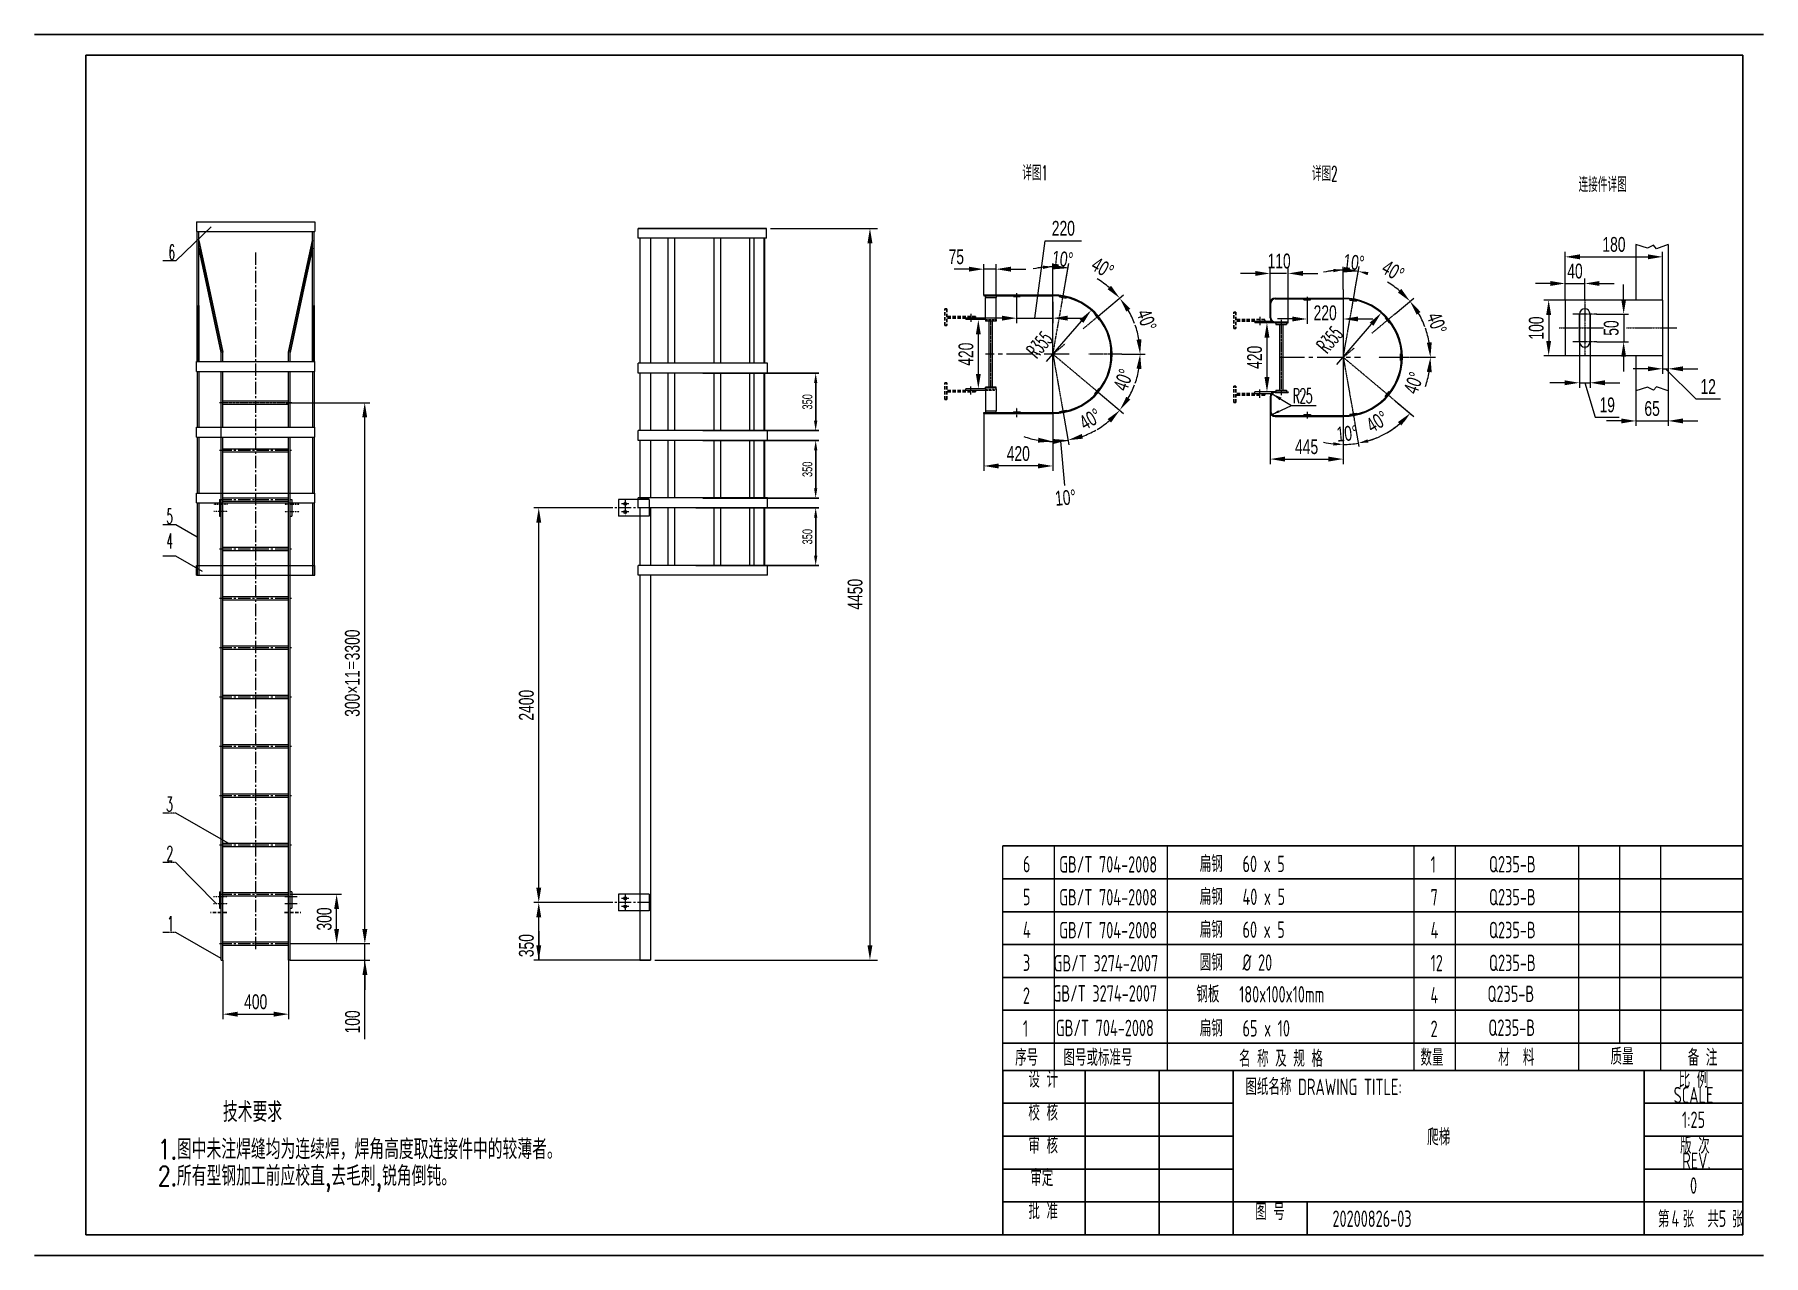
# Model space of a CAD drawing. Header units: millimetres. Extents: x 115735 to 194929, y 30422 to 45272.
# Drawn here: x 163391 to 173904, y 37847 to 45272 of the extents above; entities that cross this region are included whole.
import ezdxf
from ezdxf.enums import TextEntityAlignment as Align

# ---------------------------------------------------------------- set-up
doc = ezdxf.new("R2010")
doc.units = ezdxf.units.MM
for name, pattern in [('CENTER', [2, 1.25, -0.25, 0.25, -0.25]), ('CENTER2', [1.125, 0.75, -0.125, 0.125, -0.125]), ('DASHED', [0.75, 0.5, -0.25]), ('DIVIDE2A', [0.675, 0.25, -0.125, 0.025, -0.125, 0.025, -0.125]), ('HIDDEN', [0.375, 0.25, -0.125])]:
    doc.linetypes.add(name, pattern=pattern)
for name, color, linetype in [('09图框与明细表层', 4, 'Continuous'), ('2细线层', 4, 'Continuous'), ('DATA', 4, 'Continuous'), ('HIDDEN', 6, 'HIDDEN'), ('图框层', 7, 'Continuous')]:
    doc.layers.add(name, color=color, linetype=linetype)
for name, color, linetype, lineweight in [('ST_GL_CENTERLINE', 1, 'CENTER2', 0), ('ST_GL_DIMENSION', 1, 'Continuous', 13), ('ST_GL_TEXT_ENG', 3, 'Continuous', 13), ('ST_MA_EQUI', 7, 'Continuous', 15), ('ST_ST_BRACKET_VISIBLE', 4, 'Continuous', 20), ('文字', 4, 'Continuous', 13)]:
    doc.layers.add(name, color=color, linetype=linetype, lineweight=lineweight)
doc.styles.add('cooec', font='romans.shx', dxfattribs={"width": 0.5, "bigfont": 'hztxt.shx'})
doc.styles.add('JEREH', font='isocp.shx', dxfattribs={"width": 0.7, "bigfont": 'hzfs.shx'})
doc.styles.add('VCADHZ', font='vcadtxt1.shx', dxfattribs={"width": 0.7, "bigfont": 'vcadhz.shx'})
doc.dimstyles.new('shuang', dxfattribs={"dimscale": 15, "dimtxt": 3, "dimasz": 3, "dimexe": 1, "dimexo": 0, "dimgap": 1, "dimtad": 1, "dimdec": 0, "dimdsep": 46, "dimtxsty": 'VCADHZ', "dimcen": 0, "dimclrd": 256, "dimclre": 256, "dimclrt": 256, "dimadec": 0, "dimazin": 2, "dimtfac": 1, "dimtdec": 0, "dimtofl": 0, "dimtmove": 0, "dimatfit": 3, "dimfxl": 300, "dimtolj": 1, "dimtzin": 0, "dimlwd": -1, "dimlwe": -1, "dimarcsym": 0})
doc.dimstyles.new('ST_DIM_1_1 HZ', dxfattribs={"dimscale": 20, "dimtxt": 3, "dimasz": 3, "dimexe": 1, "dimexo": 0, "dimgap": 1, "dimtad": 1, "dimdec": 0, "dimdsep": 46, "dimtxsty": 'VCADHZ', "dimcen": 0, "dimclrd": 1, "dimclre": 1, "dimclrt": 3, "dimadec": 0, "dimazin": 2, "dimtfac": 1, "dimtdec": 0, "dimtmove": 0, "dimatfit": 3, "dimfxl": 1, "dimtolj": 1, "dimtzin": 0, "dimlwd": -1, "dimlwe": -1, "dimarcsym": 0})
doc.dimstyles.new('ST_DIM_1_25', dxfattribs={"dimscale": 25, "dimtxt": 1.5, "dimasz": 2, "dimexe": 0.8, "dimexo": 0.8, "dimgap": 0.65, "dimtad": 1, "dimdec": 0, "dimdsep": 46, "dimtxsty": 'cooec', "dimcen": 0, "dimclrd": 1, "dimclre": 1, "dimclrt": 3, "dimadec": 0, "dimazin": 2, "dimtp": 0.1, "dimtm": 0.1, "dimtfac": 0.71, "dimtdec": 0, "dimtmove": 0, "dimatfit": 3, "dimfxl": 1, "dimtfill": 1, "dimtfillclr": 256, "dimlwd": -1, "dimlwe": -1, "dimarcsym": 0})

msp = doc.modelspace()

# ---------------------------------------------------------------- texts
at = {"layer": 'ST_GL_DIMENSION', "color": 3, "char_height": 90, "attachment_point": 5}
for s, insert, rotation, style in [('\\A1;10°', (169643, 43906.8), 354.12582, 'VCADHZ'), ('\\A1;10°', (171414, 43886.2), 354.12582, 'VCADHZ'), ('\\A1;R355', (169502.7, 43386), 48.94239, 'cooec'), ('\\A1;R355', (171267.4, 43416.7), 48.94239, 'cooec'), ('\\A1;10°', (171372, 42845.5), 5.26053, 'VCADHZ'), ('\\A1;40°', (171555.8, 42917.7), 31.21636, 'VCADHZ')]:
    msp.add_mtext(s, dxfattribs=dict(at, insert=insert, rotation=rotation, style=style))
at = {"layer": 'ST_GL_TEXT_ENG', "style": 'cooec', "width": 0.5}
for s, p in [('详图1', (169474.8, 44435.5)), ('详图2', (171236.1, 44430.6)), ('连接件详图', (172926.3, 44364.2))]:
    msp.add_text(s, height=90, dxfattribs=at).set_placement(p, align=Align.MIDDLE)
at = {"layer": 'ST_GL_TEXT_ENG', "style": 'cooec', "width": 0.75}
for s, p in [('技术要求', (164536.4, 38658.7)), ('1.图中未注焊缝均为连续焊，焊角高度取连接件中的较薄者。', (164141.2, 38432.2)), ('2.所有型钢加工前应校直,去毛刺,锐角倒钝。', (164141.2, 38270))]:
    msp.add_text(s, height=120, dxfattribs=at).set_placement(p)
at = {"layer": 'ST_GL_TEXT_ENG', "char_height": 90, "width": 4616.608, "attachment_point": 1, "style": 'cooec'}
for s, insert in [('6', (164206.8, 43993.9)), ('R25', (171043.3, 43119.4)), ('5', (164193.3, 42387.1)), ('4', (164193.3, 42236.9)), ('3', (164192.5, 40636)), ('2', (164194.8, 40336.1)), ('1', (164198.2, 39909.3))]:
    msp.add_mtext(s, dxfattribs=dict(at, insert=insert))
at = {"layer": '文字', "style": 'JEREH', "width": 0.7}
for s, p in [('6', (169401.1, 40176.8)), ('GB/T 704-2008', (169621.9, 40175)), ('扁钢   60 x 5', (170476.2, 40177.9)), ('1', (171880, 40174.9)), ('Q235-B', (172235, 40175.9)), ('5', (169401.1, 39976.8)), ('GB/T 704-2008', (169621.9, 39975)), ('扁钢   40 x 5', (170476.2, 39977.9)), ('7', (171880, 39974.9)), ('Q235-B', (172235, 39975.9)), ('4', (169401.1, 39776.8)), ('GB/T 704-2008', (169621.9, 39775)), ('扁钢   60 x 5', (170476.2, 39777.9)), ('4', (171880, 39774.9)), ('Q235-B', (172235, 39775.9)), ('3', (169401.1, 39576.8)), ('GB/T 3274-2007', (169587.9, 39573.6)), ('圆钢   %%C 20', (170476.2, 39577.9)), ('12', (171880, 39574.9)), ('Q235-B', (172235, 39575.9)), ('2', (169401.1, 39376.8)), ('GB/T 3274-2007', (169581.5, 39390.2)), ('钢板   180x100x10mm', (170455.9, 39385.1)), ('4', (171879.1, 39379.9)), ('Q235-B', (172225.7, 39387.9)), ('1', (169401.1, 39176.8)), ('GB/T 704-2008', (169601.7, 39180.2)), ('扁钢   65 x 10', (170476.2, 39177.9)), ('2', (171880, 39174.9)), ('Q235-B', (172231.1, 39181.9)), ('序号', (169353.9, 38999.9)), ('图号或标准号', (169647.5, 38999.9)), ('数量', (171818.5, 38999.9)), ('材  料', (172291.4, 38999.9)), ('质量', (172974.2, 39006.4)), ('备 注', (173443.7, 38999.9)), ('名 称 及 规 格', (170715.1, 38993.5))]:
    msp.add_text(s, height=100, dxfattribs=at).set_placement(p)
for s, p in [('设 计', (169524.5, 38921.8)), ('比 例', (173478.9, 38921.8)), ('SCALE', (173478.9, 38821.8)), ('校 核', (169524.5, 38721.8)), ('1:25', (173478.9, 38671.8)), ('爬梯', (171928.9, 38571.8)), ('审 核', (169524.5, 38521.8)), ('版 次', (173487.3, 38520.1)), ('审定', (169516.1, 38323.5)), ('REV.', (173496.3, 38422.3)), ('0', (173478.9, 38271.8)), ('批 准', (169524.5, 38121.8)), ('图 号', (170903.9, 38114.3)), ('20200826-03', (171523.8, 38070.2)), ('第  张  共  张', (173522.5, 38072.6)), (' 4      5  ', (173531.1, 38070.8))]:
    msp.add_text(s, height=100, dxfattribs=at).set_placement(p, align=Align.MIDDLE)
msp.add_text('图纸名称 DRAWING TITLE:', height=100, dxfattribs=at).set_placement((170753.9, 38871.8), align=Align.MIDDLE_LEFT)

# ---------------------------------------------------------------- blocks, each defined once
blk = doc.blocks.new('*D246')
at = {"layer": 'Defpoints', "color": 0, "transparency": 16777216}
for p in [(170939, 43519), (170885, 43099), (170939, 43099)]:
    blk.add_point(p, dxfattribs=at)
at = {"layer": 'ST_GL_DIMENSION', "transparency": 16777216}
for p, q in [((170939, 43519), (170855, 43519)), ((170885, 43429), (170885, 43189)), ((170939, 43099), (170855, 43099))]:
    blk.add_line(p, q, dxfattribs=at)
for points in [[(170870, 43429), (170900, 43429), (170885, 43519)], [(170870, 43189), (170900, 43189), (170885, 43099)]]:
    blk.add_solid(points, dxfattribs=at)
at = {"layer": 'ST_GL_DIMENSION', "color": 3, "transparency": 16777216, "insert": (170810, 43309), "char_height": 90, "attachment_point": 5, "rotation": 90, "style": 'VCADHZ'}
blk.add_mtext('\\A1;420', dxfattribs=at)
blk = doc.blocks.new('*D247')
at = {"layer": 'Defpoints', "color": 0, "transparency": 16777216}
for p in [(171666, 43735), (171420, 43714), (171664, 43574), (171349, 43309)]:
    blk.add_point(p, dxfattribs=at)
at = {"layer": 'ST_GL_DIMENSION', "transparency": 16777216}
for p, q in [((171420, 43714), (171446, 43861)), ((171664, 43574), (171778, 43669))]:
    blk.add_line(p, q, dxfattribs=at)
for start, end in [(89.732, 99.4641), (20.5359, 30.268)]:
    blk.add_arc((171349, 43309), 530, start, end, dxfattribs=at)
for points in [[(171353, 43855), (171350, 43825), (171441, 43832)], [(171795, 43568), (171819, 43585), (171755, 43650)]]:
    blk.add_solid(points, dxfattribs=at)
at = {"layer": 'ST_GL_DIMENSION', "color": 3, "transparency": 16777216, "insert": (171652, 43834), "char_height": 90, "attachment_point": 5, "rotation": 330, "style": 'VCADHZ'}
blk.add_mtext('\\A1;40°', dxfattribs=at)
blk = doc.blocks.new('*D248')
at = {"layer": 'Defpoints', "color": 0, "transparency": 16777216}
for p in [(171664, 43574), (171865, 43432), (171349, 43309), (171760, 43309)]:
    blk.add_point(p, dxfattribs=at)
at = {"layer": 'ST_GL_DIMENSION', "transparency": 16777216}
for p, q in [((171664, 43574), (171778, 43669)), ((171760, 43309), (171909, 43309))]:
    blk.add_line(p, q, dxfattribs=at)
for start, end in [(49.732, 59.4641), (340.5359, 350.268)]:
    blk.add_arc((171349, 43309), 530, start, end, dxfattribs=at)
for points in [[(171702, 43725), (171681, 43703), (171755, 43650)], [(171857, 43221), (171887, 43218), (171879, 43309)]]:
    blk.add_solid(points, dxfattribs=at)
at = {"layer": 'ST_GL_DIMENSION', "color": 3, "transparency": 16777216, "insert": (171918, 43516), "char_height": 90, "attachment_point": 5, "rotation": 290, "style": 'VCADHZ'}
blk.add_mtext('\\A1;40°', dxfattribs=at)
blk = doc.blocks.new('*D249')
at = {"layer": 'Defpoints', "color": 0, "transparency": 16777216}
for p in [(171349, 43309), (171760, 43309), (171664, 43045), (171823, 43071)]:
    blk.add_point(p, dxfattribs=at)
at = {"layer": 'ST_GL_DIMENSION', "transparency": 16777216}
for p, q in [((171760, 43309), (171909, 43309)), ((171664, 43045), (171778, 42949))]:
    blk.add_line(p, q, dxfattribs=at)
for start, end in [(9.732, 19.4641), (300.5359, 310.268)]:
    blk.add_arc((171349, 43309), 530, start, end, dxfattribs=at)
for points in [[(171887, 43400), (171857, 43398), (171879, 43309)], [(171681, 42915), (171702, 42894), (171755, 42968)]]:
    blk.add_solid(points, dxfattribs=at)
at = {"layer": 'ST_GL_DIMENSION', "color": 3, "transparency": 16777216, "insert": (171777, 43153), "char_height": 90, "attachment_point": 5, "rotation": 70, "style": 'VCADHZ'}
blk.add_mtext('\\A1;40°', dxfattribs=at)
blk = doc.blocks.new('*D250')
at = {"layer": 'Defpoints', "color": 0, "transparency": 16777216}
for p in [(170904, 42979), (171349, 42912), (171349, 42690)]:
    blk.add_point(p, dxfattribs=at)
at = {"layer": 'ST_GL_DIMENSION', "transparency": 16777216}
for p, q in [((170904, 42979), (170904, 42660)), ((171349, 42912), (171349, 42660)), ((170994, 42690), (171259, 42690))]:
    blk.add_line(p, q, dxfattribs=at)
for points in [[(170994, 42705), (170994, 42675), (170904, 42690)], [(171259, 42705), (171259, 42675), (171349, 42690)]]:
    blk.add_solid(points, dxfattribs=at)
at = {"layer": 'ST_GL_DIMENSION', "color": 3, "transparency": 16777216, "insert": (171126, 42765), "char_height": 90, "attachment_point": 5, "style": 'VCADHZ'}
blk.add_mtext('\\A1;445', dxfattribs=at)
blk = doc.blocks.new('*D253')
at = {"layer": 'Defpoints', "color": 0, "transparency": 16777216}
for p in [(170904, 43819), (170904, 43553), (171014, 43519)]:
    blk.add_point(p, dxfattribs=at)
at = {"layer": 'ST_GL_DIMENSION', "transparency": 16777216}
for p, q in [((170904, 43553), (170904, 43849)), ((171014, 43519), (171014, 43849)), ((170814, 43819), (170724, 43819)), ((171104, 43819), (171194, 43819))]:
    blk.add_line(p, q, dxfattribs=at)
for points in [[(170814, 43834), (170814, 43804), (170904, 43819)], [(171104, 43834), (171104, 43804), (171014, 43819)]]:
    blk.add_solid(points, dxfattribs=at)
at = {"layer": 'ST_GL_DIMENSION', "color": 3, "transparency": 16777216, "insert": (170959, 43894), "char_height": 90, "attachment_point": 5, "style": 'VCADHZ'}
blk.add_mtext('\\A1;110', dxfattribs=at)
blk = doc.blocks.new('*D254')
at = {"layer": 'Defpoints', "color": 0, "transparency": 16777216}
for p in [(171129, 43650), (171349, 43593), (171349, 43542)]:
    blk.add_point(p, dxfattribs=at)
at = {"layer": 'ST_GL_DIMENSION', "transparency": 16777216}
for p, q in [((171129, 43650), (171129, 43512)), ((171039, 43542), (170949, 43542)), ((171349, 43593), (171349, 43512)), ((171439, 43542), (171529, 43542))]:
    blk.add_line(p, q, dxfattribs=at)
for points in [[(171039, 43557), (171039, 43527), (171129, 43542)], [(171439, 43557), (171439, 43527), (171349, 43542)]]:
    blk.add_solid(points, dxfattribs=at)
at = {"layer": 'ST_GL_DIMENSION', "color": 3, "transparency": 16777216, "insert": (171239, 43579), "char_height": 90, "attachment_point": 5, "style": 'VCADHZ'}
blk.add_mtext('\\A1;220', dxfattribs=at)
blk = doc.blocks.new('*D255')
at = {"layer": 'Defpoints', "color": 0, "transparency": 16777216}
for p in [(169173, 43538), (169130, 43118), (169173, 43118)]:
    blk.add_point(p, dxfattribs=at)
at = {"layer": 'ST_GL_DIMENSION', "transparency": 16777216}
for p, q in [((169173, 43538), (169100, 43538)), ((169130, 43448), (169130, 43208)), ((169173, 43118), (169100, 43118))]:
    blk.add_line(p, q, dxfattribs=at)
for points in [[(169115, 43448), (169145, 43448), (169130, 43538)], [(169115, 43208), (169145, 43208), (169130, 43118)]]:
    blk.add_solid(points, dxfattribs=at)
at = {"layer": 'ST_GL_DIMENSION', "color": 3, "transparency": 16777216, "insert": (169055, 43328), "char_height": 90, "attachment_point": 5, "rotation": 90, "style": 'VCADHZ'}
blk.add_mtext('\\A1;420', dxfattribs=at)
blk = doc.blocks.new('*D256')
at = {"layer": 'Defpoints', "color": 0, "transparency": 16777216}
for p in [(169238, 43845), (169163, 43686), (169238, 43686)]:
    blk.add_point(p, dxfattribs=at)
at = {"layer": 'ST_GL_DIMENSION', "transparency": 16777216}
for p, q in [((169073, 43845), (168983, 43845)), ((169163, 43686), (169163, 43875)), ((169238, 43686), (169238, 43875)), ((169328, 43845), (169418, 43845))]:
    blk.add_line(p, q, dxfattribs=at)
for points in [[(169073, 43860), (169073, 43830), (169163, 43845)], [(169328, 43860), (169328, 43830), (169238, 43845)]]:
    blk.add_solid(points, dxfattribs=at)
at = {"layer": 'ST_GL_DIMENSION', "color": 3, "transparency": 16777216, "insert": (168996, 43920), "char_height": 90, "attachment_point": 5, "style": 'VCADHZ'}
blk.add_mtext('\\A1;75', dxfattribs=at)
blk = doc.blocks.new('*D257')
at = {"layer": 'Defpoints', "color": 0, "transparency": 16777216}
for p in [(169901, 43754), (169646, 43683), (169859, 43559), (169583, 43328)]:
    blk.add_point(p, dxfattribs=at)
at = {"layer": 'ST_GL_DIMENSION', "transparency": 16777216}
for p, q in [((169646, 43683), (169681, 43880)), ((169859, 43559), (170013, 43689))]:
    blk.add_line(p, q, dxfattribs=at)
for start, end in [(89.7228, 99.4456), (20.5544, 30.2772)]:
    blk.add_arc((169583, 43328), 531, start, end, dxfattribs=at)
for points in [[(169587, 43874), (169585, 43844), (169676, 43851)], [(170030, 43587), (170054, 43604), (169990, 43669)]]:
    blk.add_solid(points, dxfattribs=at)
at = {"layer": 'ST_GL_DIMENSION', "color": 3, "transparency": 16777216, "insert": (169886, 43853), "char_height": 90, "attachment_point": 5, "rotation": 330, "style": 'VCADHZ'}
blk.add_mtext('\\A1;40°', dxfattribs=at)
blk = doc.blocks.new('*D258')
at = {"layer": 'Defpoints', "color": 0, "transparency": 16777216}
for p in [(169859, 43559), (170100, 43450), (169583, 43328), (170002, 43328)]:
    blk.add_point(p, dxfattribs=at)
at = {"layer": 'ST_GL_DIMENSION', "transparency": 16777216}
for p, q in [((169859, 43559), (170013, 43689)), ((170002, 43328), (170144, 43328))]:
    blk.add_line(p, q, dxfattribs=at)
for start, end in [(49.7228, 59.4456), (340.5544, 350.2772)]:
    blk.add_arc((169583, 43328), 531, start, end, dxfattribs=at)
for points in [[(169937, 43744), (169916, 43723), (169990, 43669)], [(170092, 43240), (170122, 43237), (170114, 43328)]]:
    blk.add_solid(points, dxfattribs=at)
at = {"layer": 'ST_GL_DIMENSION', "color": 3, "transparency": 16777216, "insert": (170153, 43535), "char_height": 90, "attachment_point": 5, "rotation": 290, "style": 'VCADHZ'}
blk.add_mtext('\\A1;40°', dxfattribs=at)
blk = doc.blocks.new('*D259')
at = {"layer": 'Defpoints', "color": 0, "transparency": 16777216}
for p in [(169583, 43328), (170002, 43328), (169859, 43097), (170058, 43090)]:
    blk.add_point(p, dxfattribs=at)
at = {"layer": 'ST_GL_DIMENSION', "transparency": 16777216}
for p, q in [((170002, 43328), (170144, 43328)), ((169859, 43097), (170013, 42967))]:
    blk.add_line(p, q, dxfattribs=at)
for start, end in [(9.7228, 19.4456), (300.5544, 310.2772)]:
    blk.add_arc((169583, 43328), 531, start, end, dxfattribs=at)
for points in [[(170122, 43419), (170092, 43416), (170114, 43328)], [(169916, 42933), (169937, 42912), (169990, 42987)]]:
    blk.add_solid(points, dxfattribs=at)
at = {"layer": 'ST_GL_DIMENSION', "color": 3, "transparency": 16777216, "insert": (170012, 43172), "char_height": 90, "attachment_point": 5, "rotation": 70, "style": 'VCADHZ'}
blk.add_mtext('\\A1;40°', dxfattribs=at)
blk = doc.blocks.new('*D260')
at = {"layer": 'Defpoints', "color": 0, "transparency": 16777216}
for p in [(169583, 43328), (169859, 43097), (169646, 42973), (169794, 42840)]:
    blk.add_point(p, dxfattribs=at)
at = {"layer": 'ST_GL_DIMENSION', "transparency": 16777216}
for p, q in [((169859, 43097), (170013, 42967)), ((169646, 42973), (169681, 42776))]:
    blk.add_line(p, q, dxfattribs=at)
for start, end in [(329.7228, 339.4456), (260.5544, 270.2772)]:
    blk.add_arc((169583, 43328), 531, start, end, dxfattribs=at)
for points in [[(170054, 43052), (170030, 43069), (169990, 42987)], [(169585, 42812), (169587, 42782), (169676, 42805)]]:
    blk.add_solid(points, dxfattribs=at)
at = {"layer": 'ST_GL_DIMENSION', "color": 3, "transparency": 16777216, "insert": (169811, 42933), "char_height": 90, "attachment_point": 5, "rotation": 30, "style": 'VCADHZ'}
blk.add_mtext('\\A1;40°', dxfattribs=at)
blk = doc.blocks.new('*D261')
at = {"layer": 'Defpoints', "color": 0, "transparency": 16777216}
for p in [(169583, 43328), (169583, 42968), (169646, 42973), (169614, 42798)]:
    blk.add_point(p, dxfattribs=at)
at = {"layer": 'ST_GL_DIMENSION', "transparency": 16777216}
for p, q in [((169583, 42968), (169583, 42767)), ((169646, 42973), (169681, 42776)), ((169630, 42799), (169653, 42530))]:
    blk.add_line(p, q, dxfattribs=at)
for start, end in [(250.5544, 260.2772), (270, 280), (289.7228, 299.4456)]:
    blk.add_arc((169583, 43328), 531, start, end, dxfattribs=at)
for points in [[(169495, 42820), (169492, 42790), (169583, 42797)], [(169766, 42814), (169759, 42843), (169676, 42805)]]:
    blk.add_solid(points, dxfattribs=at)
at = {"layer": 'ST_GL_DIMENSION', "color": 3, "transparency": 16777216, "insert": (169660, 42455), "char_height": 90, "attachment_point": 5, "rotation": 5, "style": 'VCADHZ'}
blk.add_mtext('\\A1;10°', dxfattribs=at)
blk = doc.blocks.new('*D262')
at = {"layer": 'Defpoints', "color": 0, "transparency": 16777216}
for p in [(169363, 43667), (169583, 43646), (169583, 43547)]:
    blk.add_point(p, dxfattribs=at)
at = {"layer": 'ST_GL_DIMENSION', "transparency": 16777216}
for p, q in [((169473, 43547), (169536, 44018)), ((169536, 44018), (169758, 44018)), ((169363, 43667), (169363, 43517)), ((169583, 43646), (169583, 43517)), ((169273, 43547), (169183, 43547)), ((169363, 43547), (169583, 43547)), ((169673, 43547), (169763, 43547))]:
    blk.add_line(p, q, dxfattribs=at)
for points in [[(169273, 43562), (169273, 43532), (169363, 43547)], [(169673, 43562), (169673, 43532), (169583, 43547)]]:
    blk.add_solid(points, dxfattribs=at)
at = {"layer": 'ST_GL_DIMENSION', "color": 3, "transparency": 16777216, "insert": (169647, 44093), "char_height": 90, "attachment_point": 5, "style": 'VCADHZ'}
blk.add_mtext('\\A1;220', dxfattribs=at)
blk = doc.blocks.new('*D263')
at = {"layer": 'Defpoints', "color": 0, "transparency": 16777216}
for p in [(169163, 42968), (169583, 42968), (169163, 42648)]:
    blk.add_point(p, dxfattribs=at)
at = {"layer": 'ST_GL_DIMENSION', "transparency": 16777216}
for p, q in [((169163, 42968), (169163, 42618)), ((169583, 42968), (169583, 42618)), ((169493, 42648), (169253, 42648))]:
    blk.add_line(p, q, dxfattribs=at)
for points in [[(169253, 42663), (169253, 42633), (169163, 42648)], [(169493, 42663), (169493, 42633), (169583, 42648)]]:
    blk.add_solid(points, dxfattribs=at)
at = {"layer": 'ST_GL_DIMENSION', "color": 3, "transparency": 16777216, "insert": (169373, 42723), "char_height": 90, "attachment_point": 5, "style": 'VCADHZ'}
blk.add_mtext('\\A1;420', dxfattribs=at)
blk = doc.blocks.new('*D264')
at = {"layer": 'Defpoints', "color": 0, "transparency": 16777216}
for p in [(167843, 44093), (167138, 39643), (168471, 39643)]:
    blk.add_point(p, dxfattribs=at)
at = {"layer": 'ST_GL_DIMENSION', "color": 1, "transparency": 16777216}
for p, q in [((167867, 44093), (168516, 44093)), ((168471, 44003), (168471, 39733)), ((167162, 39643), (168516, 39643))]:
    blk.add_line(p, q, dxfattribs=at)
for points in [[(168456, 44003), (168486, 44003), (168471, 44093)], [(168456, 39733), (168486, 39733), (168471, 39643)]]:
    blk.add_solid(points, dxfattribs=at)
at = {"layer": 'ST_GL_DIMENSION', "color": 3, "transparency": 16777216, "insert": (168381, 41868), "char_height": 90, "attachment_point": 5, "rotation": 90, "style": 'VCADHZ', "bg_fill": 3, "box_fill_scale": 1.1, "bg_fill_color": 256, "bg_fill_true_color": 13158600, "bg_fill_transparency": 0}
blk.add_mtext('4450', dxfattribs=at)
blk = doc.blocks.new('*D265')
at = {"layer": 'Defpoints', "color": 0, "transparency": 16777216}
for p in [(166457, 39993), (166838, 39993), (167073, 39643)]:
    blk.add_point(p, dxfattribs=at)
at = {"layer": 'ST_GL_DIMENSION', "transparency": 16777216}
for p, q in [((166838, 39993), (166427, 39993)), ((166457, 39733), (166457, 39903)), ((167073, 39643), (166427, 39643))]:
    blk.add_line(p, q, dxfattribs=at)
for points in [[(166442, 39903), (166472, 39903), (166457, 39993)], [(166442, 39733), (166472, 39733), (166457, 39643)]]:
    blk.add_solid(points, dxfattribs=at)
at = {"layer": 'ST_GL_DIMENSION', "color": 3, "transparency": 16777216, "insert": (166382, 39731), "char_height": 90, "attachment_point": 5, "rotation": 90, "style": 'VCADHZ'}
blk.add_mtext('\\A1;350', dxfattribs=at)
blk = doc.blocks.new('*D266')
at = {"layer": 'Defpoints', "color": 0, "transparency": 16777216}
for p in [(166457, 42393), (166838, 42393), (166838, 39993)]:
    blk.add_point(p, dxfattribs=at)
at = {"layer": 'ST_GL_DIMENSION', "transparency": 16777216}
for p, q in [((166838, 42393), (166427, 42393)), ((166457, 40083), (166457, 42303)), ((166838, 39993), (166427, 39993))]:
    blk.add_line(p, q, dxfattribs=at)
for points in [[(166442, 42303), (166472, 42303), (166457, 42393)], [(166442, 40083), (166472, 40083), (166457, 39993)]]:
    blk.add_solid(points, dxfattribs=at)
at = {"layer": 'ST_GL_DIMENSION', "color": 3, "transparency": 16777216, "insert": (166382, 41193), "char_height": 90, "attachment_point": 5, "rotation": 90, "style": 'VCADHZ'}
blk.add_mtext('\\A1;2400', dxfattribs=at)
blk = doc.blocks.new('*D251')
at = {"layer": 'Defpoints', "color": 0, "transparency": 16777216}
for p in [(164956, 40043), (165228, 40043), (164956, 39743)]:
    blk.add_point(p, dxfattribs=at)
at = {"layer": 'ST_GL_DIMENSION', "transparency": 16777216}
for p, q in [((164956, 40043), (165258, 40043)), ((165228, 39833), (165228, 39953)), ((164956, 39743), (165258, 39743))]:
    blk.add_line(p, q, dxfattribs=at)
for points in [[(165213, 39953), (165243, 39953), (165228, 40043)], [(165213, 39833), (165243, 39833), (165228, 39743)]]:
    blk.add_solid(points, dxfattribs=at)
at = {"layer": 'ST_GL_DIMENSION', "color": 3, "transparency": 16777216, "insert": (165153, 39893), "char_height": 90, "attachment_point": 5, "rotation": 90, "style": 'VCADHZ'}
blk.add_mtext('\\A1;300', dxfattribs=at)
blk = doc.blocks.new('*D252')
at = {"layer": 'Defpoints', "color": 0, "transparency": 16777216}
for p in [(164921, 43033), (165399, 43033), (164956, 39743)]:
    blk.add_point(p, dxfattribs=at)
at = {"layer": 'ST_GL_DIMENSION', "transparency": 16777216}
for p, q in [((164921, 43033), (165429, 43033)), ((165399, 39833), (165399, 42943)), ((164956, 39743), (165429, 39743))]:
    blk.add_line(p, q, dxfattribs=at)
for points in [[(165384, 42943), (165414, 42943), (165399, 43033)], [(165384, 39833), (165414, 39833), (165399, 39743)]]:
    blk.add_solid(points, dxfattribs=at)
at = {"layer": 'ST_GL_DIMENSION', "color": 3, "transparency": 16777216, "insert": (165324, 41388), "char_height": 90, "attachment_point": 5, "rotation": 90, "style": 'VCADHZ'}
blk.add_mtext('\\A1;300×11＝3300', dxfattribs=at)
blk = doc.blocks.new('*D271')
at = {"layer": 'Defpoints', "color": 0, "transparency": 16777216}
for p in [(164946, 39743), (165400, 39743), (164946, 39643)]:
    blk.add_point(p, dxfattribs=at)
at = {"layer": 'ST_GL_DIMENSION', "transparency": 16777216}
for p, q in [((165400, 39833), (165400, 39923)), ((164946, 39743), (165430, 39743)), ((165400, 39643), (165400, 39743)), ((164946, 39643), (165430, 39643)), ((165400, 39162), (165400, 39643)), ((165400, 39553), (165400, 39463))]:
    blk.add_line(p, q, dxfattribs=at)
for points in [[(165385, 39833), (165415, 39833), (165400, 39743)], [(165385, 39553), (165415, 39553), (165400, 39643)]]:
    blk.add_solid(points, dxfattribs=at)
at = {"layer": 'ST_GL_DIMENSION', "color": 3, "transparency": 16777216, "insert": (165325, 39267), "char_height": 90, "attachment_point": 5, "rotation": 90, "style": 'VCADHZ'}
blk.add_mtext('\\A1;100', dxfattribs=at)
blk = doc.blocks.new('*D272')
at = {"layer": 'Defpoints', "color": 0, "transparency": 16777216}
for p in [(164536, 39643), (164936, 39643), (164936, 39314)]:
    blk.add_point(p, dxfattribs=at)
at = {"layer": 'ST_GL_DIMENSION', "transparency": 16777216}
for p, q in [((164536, 39643), (164536, 39284)), ((164936, 39643), (164936, 39284)), ((164626, 39314), (164846, 39314))]:
    blk.add_line(p, q, dxfattribs=at)
for points in [[(164626, 39329), (164626, 39299), (164536, 39314)], [(164846, 39329), (164846, 39299), (164936, 39314)]]:
    blk.add_solid(points, dxfattribs=at)
at = {"layer": 'ST_GL_DIMENSION', "color": 3, "transparency": 16777216, "insert": (164736, 39389), "char_height": 90, "attachment_point": 5, "style": 'VCADHZ'}
blk.add_mtext('\\A1;400', dxfattribs=at)
blk = doc.blocks.new('*D267')
at = {"color": 1, "transparency": 16777216}
for p, q in [((167413, 42393), (168161, 42393)), ((168141, 42103), (168141, 42333)), ((167413, 42043), (168161, 42043))]:
    blk.add_line(p, q, dxfattribs=at)
for points in [[(168131, 42333), (168151, 42333), (168141, 42393)], [(168131, 42103), (168151, 42103), (168141, 42043)]]:
    blk.add_solid(points, dxfattribs=at)
at = {"layer": 'Defpoints', "color": 0, "transparency": 16777216}
for p in [(167413, 42393), (168141, 42393), (167413, 42043)]:
    blk.add_point(p, dxfattribs=at)
at = {"color": 3, "transparency": 16777216, "insert": (168091, 42218), "char_height": 60, "attachment_point": 5, "rotation": 90, "style": 'VCADHZ'}
blk.add_mtext('\\A1;350', dxfattribs=at)
blk = doc.blocks.new('*D268')
at = {"color": 1, "transparency": 16777216}
for p, q in [((167455, 42803), (168161, 42803)), ((168141, 42513), (168141, 42743)), ((167455, 42453), (168161, 42453))]:
    blk.add_line(p, q, dxfattribs=at)
for points in [[(168131, 42743), (168151, 42743), (168141, 42803)], [(168131, 42513), (168151, 42513), (168141, 42453)]]:
    blk.add_solid(points, dxfattribs=at)
at = {"layer": 'Defpoints', "color": 0, "transparency": 16777216}
for p in [(167455, 42803), (168141, 42803), (167455, 42453)]:
    blk.add_point(p, dxfattribs=at)
at = {"color": 3, "transparency": 16777216, "insert": (168091, 42628), "char_height": 60, "attachment_point": 5, "rotation": 90, "style": 'VCADHZ'}
blk.add_mtext('\\A1;350', dxfattribs=at)
blk = doc.blocks.new('*D269')
at = {"color": 1, "transparency": 16777216}
for p, q in [((167455, 43213), (168161, 43213)), ((168141, 42923), (168141, 43153)), ((167455, 42863), (168161, 42863))]:
    blk.add_line(p, q, dxfattribs=at)
for points in [[(168131, 43153), (168151, 43153), (168141, 43213)], [(168131, 42923), (168151, 42923), (168141, 42863)]]:
    blk.add_solid(points, dxfattribs=at)
at = {"layer": 'Defpoints', "color": 0, "transparency": 16777216}
for p in [(167455, 43213), (168141, 43213), (167455, 42863)]:
    blk.add_point(p, dxfattribs=at)
at = {"color": 3, "transparency": 16777216, "insert": (168091, 43038), "char_height": 60, "attachment_point": 5, "rotation": 90, "style": 'VCADHZ'}
blk.add_mtext('\\A1;350', dxfattribs=at)
blk = doc.blocks.new('*D240')
at = {"layer": 'Defpoints', "color": 0, "transparency": 16777216}
for p in [(172888, 43572), (172891, 43403), (173054, 43403)]:
    blk.add_point(p, dxfattribs=at)
at = {"layer": 'ST_GL_DIMENSION', "transparency": 16777216}
for p, q in [((173054, 43662), (173054, 43752)), ((172888, 43572), (173084, 43572)), ((172891, 43403), (173084, 43403)), ((173054, 43313), (173054, 43223))]:
    blk.add_line(p, q, dxfattribs=at)
for points in [[(173039, 43662), (173069, 43662), (173054, 43572)], [(173039, 43313), (173069, 43313), (173054, 43403)]]:
    blk.add_solid(points, dxfattribs=at)
at = {"layer": 'ST_GL_DIMENSION', "color": 3, "transparency": 16777216, "insert": (172979, 43487), "char_height": 90, "attachment_point": 5, "rotation": 90, "style": 'VCADHZ'}
blk.add_mtext('\\A1;50', dxfattribs=at)
blk = doc.blocks.new('*D241')
at = {"layer": 'Defpoints', "color": 0, "transparency": 16777216}
for p in [(172698, 43758), (172698, 43657), (172817, 43657)]:
    blk.add_point(p, dxfattribs=at)
at = {"layer": 'ST_GL_DIMENSION', "transparency": 16777216}
for p, q in [((172608, 43758), (172518, 43758)), ((172698, 43657), (172698, 43788)), ((172817, 43657), (172817, 43788)), ((172907, 43758), (172997, 43758))]:
    blk.add_line(p, q, dxfattribs=at)
for points in [[(172608, 43773), (172608, 43743), (172698, 43758)], [(172907, 43773), (172907, 43743), (172817, 43758)]]:
    blk.add_solid(points, dxfattribs=at)
at = {"layer": 'ST_GL_DIMENSION', "color": 3, "transparency": 16777216, "insert": (172758, 43833), "char_height": 90, "attachment_point": 5, "style": 'VCADHZ'}
blk.add_mtext('\\A1;40', dxfattribs=at)
blk = doc.blocks.new('*D242')
at = {"layer": 'Defpoints', "color": 0, "transparency": 16777216}
for p in [(172698, 43657), (172598, 43318), (172698, 43318)]:
    blk.add_point(p, dxfattribs=at)
at = {"layer": 'ST_GL_DIMENSION', "transparency": 16777216}
for p, q in [((172698, 43657), (172568, 43657)), ((172598, 43567), (172598, 43408)), ((172698, 43318), (172568, 43318))]:
    blk.add_line(p, q, dxfattribs=at)
for points in [[(172583, 43567), (172613, 43567), (172598, 43657)], [(172583, 43408), (172613, 43408), (172598, 43318)]]:
    blk.add_solid(points, dxfattribs=at)
at = {"layer": 'ST_GL_DIMENSION', "color": 3, "transparency": 16777216, "insert": (172523, 43487), "char_height": 90, "attachment_point": 5, "rotation": 90, "style": 'VCADHZ'}
blk.add_mtext('\\A1;100', dxfattribs=at)
blk = doc.blocks.new('*D243')
at = {"layer": 'Defpoints', "color": 0, "transparency": 16777216}
for p in [(173291, 43920), (172698, 43657), (173291, 43657)]:
    blk.add_point(p, dxfattribs=at)
at = {"layer": 'ST_GL_DIMENSION', "transparency": 16777216}
for p, q in [((172698, 43657), (172698, 43950)), ((173291, 43657), (173291, 43950)), ((172788, 43920), (173201, 43920))]:
    blk.add_line(p, q, dxfattribs=at)
for points in [[(172788, 43935), (172788, 43905), (172698, 43920)], [(173201, 43935), (173201, 43905), (173291, 43920)]]:
    blk.add_solid(points, dxfattribs=at)
at = {"layer": 'ST_GL_DIMENSION', "color": 3, "transparency": 16777216, "insert": (172995, 43995), "char_height": 90, "attachment_point": 5, "style": 'VCADHZ'}
blk.add_mtext('\\A1;180', dxfattribs=at)
blk = doc.blocks.new('*D244')
at = {"layer": 'Defpoints', "color": 0, "transparency": 16777216}
for p in [(173291, 43351), (173325, 43342), (173325, 43239)]:
    blk.add_point(p, dxfattribs=at)
at = {"layer": 'ST_GL_DIMENSION', "transparency": 16777216}
for p, q in [((173291, 43351), (173291, 43209)), ((173325, 43342), (173325, 43209)), ((173201, 43239), (173111, 43239)), ((173291, 43239), (173325, 43239)), ((173308, 43239), (173493, 43056)), ((173415, 43239), (173505, 43239)), ((173493, 43056), (173643, 43056))]:
    blk.add_line(p, q, dxfattribs=at)
for points in [[(173201, 43254), (173201, 43224), (173291, 43239)], [(173415, 43254), (173415, 43224), (173325, 43239)]]:
    blk.add_solid(points, dxfattribs=at)
at = {"layer": 'ST_GL_DIMENSION', "color": 3, "transparency": 16777216, "insert": (173568, 43131), "char_height": 90, "attachment_point": 5, "style": 'VCADHZ'}
blk.add_mtext('\\A1;12', dxfattribs=at)
blk = doc.blocks.new('*D245')
at = {"layer": 'Defpoints', "color": 0, "transparency": 16777216}
for p in [(173129, 43105), (173325, 43105), (173129, 42922)]:
    blk.add_point(p, dxfattribs=at)
at = {"layer": 'ST_GL_DIMENSION', "transparency": 16777216}
for p, q in [((173129, 43105), (173129, 42892)), ((173325, 43105), (173325, 42892)), ((173039, 42922), (172949, 42922)), ((173415, 42922), (173505, 42922))]:
    blk.add_line(p, q, dxfattribs=at)
for points in [[(173039, 42937), (173039, 42907), (173129, 42922)], [(173415, 42937), (173415, 42907), (173325, 42922)]]:
    blk.add_solid(points, dxfattribs=at)
at = {"layer": 'ST_GL_DIMENSION', "color": 3, "transparency": 16777216, "insert": (173227, 42997), "char_height": 90, "attachment_point": 5, "style": 'VCADHZ'}
blk.add_mtext('\\A1;65', dxfattribs=at)
blk = doc.blocks.new('*D270')
at = {"layer": 'Defpoints', "color": 0, "transparency": 16777216}
for p in [(172785, 43425), (172850, 43425), (172850, 43154)]:
    blk.add_point(p, dxfattribs=at)
at = {"layer": 'ST_GL_DIMENSION', "transparency": 16777216}
for p, q in [((172785, 43425), (172785, 43124)), ((172850, 43425), (172850, 43124)), ((172695, 43154), (172605, 43154)), ((172785, 43154), (172850, 43154)), ((172817, 43154), (172880, 42944)), ((172940, 43154), (173030, 43154)), ((172880, 42944), (173027, 42944))]:
    blk.add_line(p, q, dxfattribs=at)
for points in [[(172695, 43169), (172695, 43139), (172785, 43154)], [(172940, 43169), (172940, 43139), (172850, 43154)]]:
    blk.add_solid(points, dxfattribs=at)
at = {"layer": 'ST_GL_DIMENSION', "color": 3, "transparency": 16777216, "insert": (172954, 43019), "char_height": 90, "attachment_point": 5, "style": 'VCADHZ'}
blk.add_mtext('\\A1;19', dxfattribs=at)

# ---------------------------------------------------------------- dimensions: what is measured, and where the dimension line sits
at = {"layer": 'ST_GL_DIMENSION'}
for base, p1, p2, picture, middle in [((169583.4, 43547.2), (169363.4, 43666.7), (169583.4, 43646.4), '*D262', (169566.4, 44018.3)), ((169238.4, 43845), (169163.4, 43685.5), (169238.4, 43685.5), '*D256', (168996.3, 43845)), ((170904, 43818.9), (171014, 43519.1), (170904, 43553.5), '*D253', (170959, 43818.9)), ((171348.8, 43541.8), (171128.9, 43649.7), (171348.8, 43592.6), '*D254', (171238.9, 43503.8))]:
    dim = msp.add_linear_dim(base=base, p1=p1, p2=p2, dimstyle='shuang', override={"dimscale": 30, "dimclrt": 3, "dimtmove": 1}, dxfattribs=at)
    dim.commit()
    dim.dimension.update_dxf_attribs({"geometry": picture, "text_midpoint": middle, "dimtype": 160})
for base, p1, p2, text, picture, middle in [((173290.9, 43919.9), (172698.2, 43656.6), (173290.9, 43656.6), '180', '*D243', (172994.5, 43994.9)), ((172849.6, 43153.7), (172785.2, 43424.7), (172849.6, 43424.7), '19', '*D270', (172910.4, 43018.7)), ((173128.9, 42922.5), (173324.7, 43104.9), (173128.9, 43104.9), '65', '*D245', (173226.8, 42997.5))]:
    dim = msp.add_linear_dim(base=base, p1=p1, p2=p2, text=text, dimstyle='shuang', override={"dimscale": 30, "dimclrt": 3, "dimtmove": 1}, dxfattribs=at)
    dim.commit()
    dim.dimension.update_dxf_attribs({"geometry": picture, "text_midpoint": middle})
for base, center, p1, p2, picture, middle in [((169900.5, 43753.9), (169583.4, 43328), (169645.9, 43682.5), (169859.2, 43559.4), '*D257', (169886.4, 43852.8)), ((171665.6, 43734.7), (171348.8, 43309.2), (171420.3, 43714.3), (171664, 43573.6), '*D247', (171651.6, 43833.6)), ((170100.1, 43450.5), (169583.4, 43328), (169859.2, 43559.4), (170002.3, 43328), '*D258', (170152.9, 43535.3)), ((171865, 43431.5), (171348.8, 43309.2), (171664, 43573.6), (171760.2, 43309.2), '*D248', (171917.8, 43516.3)), ((170057.9, 43089.7), (169583.4, 43328), (170002.3, 43328), (169859.2, 43096.6), '*D259', (170011.9, 43172.1)), ((171822.9, 43071.1), (171348.8, 43309.2), (171760.2, 43309.2), (171664, 43044.8), '*D249', (171776.8, 43153.4)), ((169614.3, 42797.9), (169583.4, 43328), (169645.9, 42973.5), (169583.4, 42968), '*D261', (169659.8, 42455.4)), ((169793.7, 42840.4), (169583.4, 43328), (169859.2, 43096.6), (169645.9, 42973.5), '*D260', (169811.4, 42933.1))]:
    dim = msp.add_angular_dim_3p(base=base, center=center, p1=p1, p2=p2, dimstyle='shuang', override={"dimscale": 30, "dimclrt": 3, "dimtmove": 1}, dxfattribs=at)
    dim.commit()
    dim.dimension.update_dxf_attribs({"geometry": picture, "text_midpoint": middle})
for base, p1, p2, text, picture, middle in [((172698.2, 43758.1), (172817.4, 43656.6), (172698.2, 43656.6), '40', '*D241', (172757.8, 43758.1)), ((173324.7, 43239.3), (173290.9, 43350.7), (173324.7, 43341.8), '12', '*D244', (173522.9, 43055.6))]:
    dim = msp.add_linear_dim(base=base, p1=p1, p2=p2, text=text, dimstyle='shuang', override={"dimscale": 30, "dimclrt": 3, "dimtmove": 1}, dxfattribs=at)
    dim.commit()
    dim.dimension.update_dxf_attribs({"geometry": picture, "text_midpoint": middle, "dimtype": 160})
for base, p1, p2, text, picture, middle in [((173054.4, 43402.6), (172888.4, 43571.9), (172890.5, 43402.6), '50', '*D240', (172979.4, 43487.3)), ((172597.7, 43317.9), (172698.2, 43656.6), (172698.2, 43317.9), '100', '*D242', (172522.7, 43487.3)), ((165398.8, 43033.3), (164955.8, 39743.3), (164921.1, 43033.3), '300×11＝3300', '*D252', (165323.8, 41388.3))]:
    dim = msp.add_linear_dim(base=base, p1=p1, p2=p2, angle=90, text=text, dimstyle='shuang', override={"dimscale": 30, "dimclrt": 3, "dimtmove": 1}, dxfattribs=at)
    dim.commit()
    dim.dimension.update_dxf_attribs({"geometry": picture, "text_midpoint": middle})
for base, p1, p2, picture, middle in [((169130.5, 43118), (169173.4, 43538), (169173.4, 43118), '*D255', (169055.5, 43328)), ((170884.8, 43099.3), (170939, 43519.1), (170939, 43099.3), '*D246', (170809.8, 43309.2)), ((166457.4, 42393.3), (166837.5, 39993.3), (166837.5, 42393.3), '*D266', (166382.4, 41193.3)), ((165227.6, 40043.3), (164955.8, 39743.3), (164955.8, 40043.3), '*D251', (165152.6, 39893.3))]:
    dim = msp.add_linear_dim(base=base, p1=p1, p2=p2, angle=90, dimstyle='shuang', override={"dimscale": 30, "dimclrt": 3, "dimtmove": 1}, dxfattribs=at)
    dim.commit()
    dim.dimension.update_dxf_attribs({"geometry": picture, "text_midpoint": middle})
for base, p1, p2, picture, middle in [((169163.4, 42647.6), (169583.4, 42968), (169163.4, 42968), '*D263', (169373.4, 42722.6)), ((171348.8, 42690.2), (170904, 42979.4), (171348.8, 42912.5), '*D250', (171126.4, 42765.2)), ((164935.8, 39313.8), (164535.8, 39643.3), (164935.8, 39643.3), '*D272', (164735.8, 39388.8))]:
    dim = msp.add_linear_dim(base=base, p1=p1, p2=p2, dimstyle='shuang', override={"dimscale": 30, "dimclrt": 3, "dimtmove": 1}, dxfattribs=at)
    dim.commit()
    dim.dimension.update_dxf_attribs({"geometry": picture, "text_midpoint": middle})
for base, p1, p2, picture, middle in [((166457.4, 39993.3), (167072.5, 39643.3), (166837.5, 39993.3), '*D265', (166457.4, 39730.8)), ((165399.7, 39743.3), (164945.8, 39643.3), (164945.8, 39743.3), '*D271', (165399.7, 39266.7))]:
    dim = msp.add_linear_dim(base=base, p1=p1, p2=p2, angle=90, dimstyle='shuang', override={"dimscale": 30, "dimclrt": 3, "dimtmove": 1}, dxfattribs=at)
    dim.commit()
    dim.dimension.update_dxf_attribs({"geometry": picture, "text_midpoint": middle, "dimtype": 160})

# ---------------------------------------------------------------- linework, layer by layer
at = {"color": 4}
for p, q in [((163703.9, 45146.8), (173778.9, 45146.8)), ((166457.4, 39818.3), (166457.4, 39643.3))]:
    msp.add_line(p, q, dxfattribs=at)
for p, q in [((164440.9, 43785.3), (164390.8, 44020.3)), ((164430.7, 43785.3), (164390.8, 43972.2)), ((165030.8, 43785.3), (165080.8, 44020.3)), ((165041, 43785.3), (165080.8, 43972.2)), ((164525.8, 43338.2), (164430.7, 43785.3)), ((164535.8, 43339.3), (164440.9, 43785.3)), ((164935.8, 43339.3), (165030.8, 43785.3)), ((164945.8, 43338.2), (165041, 43785.3)), ((172785.2, 43571.9), (172785.2, 43402.6)), ((172849.6, 43571.9), (172849.6, 43402.6))]:
    msp.add_line(p, q)
at = {"layer": '09图框与明细表层'}
for p, q in [((169278.9, 38971.8), (170678.9, 38971.8)), ((169778.9, 37971.8), (169778.9, 38971.8)), ((170228.9, 37971.8), (170228.9, 38971.8)), ((170678.9, 37971.8), (170678.9, 38971.8)), ((170678.9, 38971.8), (173178.9, 38971.8)), ((173178.9, 37971.8), (173178.9, 38971.8)), ((173178.9, 38971.8), (173778.9, 38971.8)), ((169278.9, 38771.8), (170678.9, 38771.8)), ((173178.9, 38771.8), (173778.9, 38771.8)), ((169278.9, 38571.8), (170678.9, 38571.8)), ((173178.9, 38571.8), (173778.9, 38571.8)), ((169278.9, 38371.8), (170678.9, 38371.8)), ((173178.9, 38371.8), (173778.9, 38371.8)), ((169278.9, 38171.8), (170678.9, 38171.8)), ((170678.9, 38171.8), (173778.9, 38171.8)), ((171128.9, 37971.8), (171128.9, 38171.8))]:
    msp.add_line(p, q, dxfattribs=at)
at = {"layer": '2细线层'}
for p, q in [((173903.9, 45271.8), (163391.4, 45271.8)), ((169278.9, 40337.4), (173778.9, 40337.4)), ((169278.9, 40337.4), (173778.9, 40337.4)), ((169278.9, 40137.4), (173778.9, 40137.4)), ((169278.9, 40137.4), (173778.9, 40137.4)), ((169278.9, 39937.4), (173778.9, 39937.4)), ((169278.9, 39937.4), (173778.9, 39937.4)), ((169278.9, 39737.4), (173778.9, 39737.4)), ((169278.9, 39737.4), (173778.9, 39737.4)), ((169278.9, 39537.4), (173778.9, 39537.4)), ((169278.9, 39537.4), (173778.9, 39537.4)), ((169278.9, 39337.4), (173778.9, 39337.4)), ((169278.9, 39337.4), (173778.9, 39337.4)), ((169278.9, 38971.8), (173778.9, 38971.8)), ((169278.9, 38971.8), (169278.9, 37971.8)), ((169278.9, 38971.8), (173778.9, 38971.8)), ((163391.4, 37846.8), (173903.9, 37846.8))]:
    msp.add_line(p, q, dxfattribs=at)
at = {"layer": 'DATA'}
for p, q in [((169278.9, 39937.4), (173778.9, 39937.4)), ((169278.9, 39137.4), (173778.9, 39137.4))]:
    msp.add_line(p, q, dxfattribs=at)
at = {"layer": 'HIDDEN', "ltscale": 80}
for p, q in [((168938.4, 43603), (168926.4, 43603)), ((168926.4, 43503), (168926.4, 43603)), ((168938.4, 43603), (168938.4, 43503)), ((169113.4, 43558), (168938.4, 43558)), ((169053.4, 43548), (168938.4, 43548)), ((170696.6, 43584.3), (170684.6, 43584.3)), ((170684.6, 43484.3), (170684.6, 43584.3)), ((170696.6, 43584.3), (170696.6, 43484.3)), ((170871.6, 43539.3), (170696.6, 43539.3)), ((170811.6, 43529.3), (170696.6, 43529.3)), ((168938.4, 43503), (168926.4, 43503)), ((170696.6, 43484.3), (170684.6, 43484.3)), ((168938.4, 43153), (168926.4, 43153)), ((168926.4, 43053), (168926.4, 43153)), ((168938.4, 43053), (168938.4, 43153)), ((169053.4, 43108), (168938.4, 43108)), ((170696.6, 43134.3), (170684.6, 43134.3)), ((170684.6, 43034.3), (170684.6, 43134.3)), ((170696.6, 43034.3), (170696.6, 43134.3)), ((168938.4, 43053), (168926.4, 43053)), ((169113.4, 43098), (168938.4, 43098)), ((170696.6, 43034.3), (170684.6, 43034.3)), ((170811.6, 43089.3), (170696.6, 43089.3)), ((170871.6, 43079.3), (170696.6, 43079.3)), ((164525.8, 39933.3), (164460.8, 39933.3)), ((164560.8, 39933.3), (164535.8, 39933.3)), ((164910.8, 39933.3), (164935.8, 39933.3)), ((164945.8, 39933.3), (165010.8, 39933.3))]:
    msp.add_line(p, q, dxfattribs=at)
at = {"layer": 'HIDDEN', "ltscale": 4}
for p, q in [((169113.4, 43558), (169113.4, 43548)), ((170871.6, 43539.3), (170871.6, 43529.3)), ((169113.4, 43098), (169113.4, 43108)), ((170871.6, 43079.3), (170871.6, 43089.3))]:
    msp.add_line(p, q, dxfattribs=at)
at = {"layer": 'ST_GL_CENTERLINE', "color": 1, "ltscale": 100}
for p, q in [((164735.8, 39709.7), (164735.8, 43951.2)), ((169363.4, 43666.7), (169363.4, 43699.4)), ((169083.4, 43574.3), (169083.4, 43524.1)), ((170841.6, 43555.5), (170841.6, 43505.3)), ((169083.4, 43081.8), (169083.4, 43132)), ((170841.6, 43063.1), (170841.6, 43113.3)), ((164515.8, 42743.3), (164955.8, 42743.3)), ((164515.8, 42443.3), (164955.8, 42443.3)), ((164515.8, 42143.3), (164955.8, 42143.3)), ((164515.8, 41843.3), (164955.8, 41843.3)), ((164515.8, 41543.3), (164955.8, 41543.3)), ((164515.8, 41243.3), (164955.8, 41243.3)), ((164515.8, 40943.3), (164955.8, 40943.3)), ((164515.8, 40643.3), (164955.8, 40643.3)), ((164515.8, 40343.3), (164955.8, 40343.3)), ((164515.8, 40043.3), (164955.8, 40043.3)), ((164912.4, 40029.8), (165000.1, 40029.8)), ((164912.4, 39986.8), (165000.1, 39986.8)), ((167132.5, 39993.3), (166837.5, 39993.3)), ((164515.8, 39743.3), (164955.8, 39743.3))]:
    msp.add_line(p, q, dxfattribs=at)
at = {"layer": 'ST_GL_CENTERLINE', "color": 1, "ltscale": 5}
for p, q in [((169583.4, 42968), (169583.4, 43688)), ((171348.8, 43720.6), (171348.8, 42897.8)), ((171348.8, 43309.2), (171420.3, 43714.3)), ((169767, 43482.1), (169859.2, 43559.4)), ((171522.3, 43454.8), (171664, 43573.6)), ((169583.4, 43328), (169645.9, 42973.5)), ((169583.4, 43328), (169859.2, 43096.6)), ((171348.8, 43309.2), (171415.7, 43365.3)), ((171348.8, 43309.2), (171664, 43044.8)), ((171348.8, 43309.2), (171420.3, 42904.1))]:
    msp.add_line(p, q, dxfattribs=at)
at = {"layer": 'ST_GL_CENTERLINE', "color": 1, "ltscale": 8}
for q in [(169645.9, 43682.5), (169658.5, 43391)]:
    msp.add_line((169583.4, 43328), q, dxfattribs=at)
at = {"layer": 'ST_GL_CENTERLINE', "ltscale": 10}
for p, q in [((171128.9, 43676.9), (171128.9, 43649.7)), ((171128.9, 42977.7), (171128.9, 42937.3))]:
    msp.add_line(p, q, dxfattribs=at)
at = {"layer": 'ST_GL_CENTERLINE', "color": 1, "linetype": 'CENTER', "ltscale": 5}
for p, q in [((172817.4, 43656.6), (172817.4, 43317.9)), ((172890.5, 43571.9), (172744.3, 43571.9)), ((172661.6, 43487.3), (172934.4, 43487.3)), ((173071.5, 43487.3), (173376.7, 43487.3)), ((172890.5, 43402.6), (172744.3, 43402.6))]:
    msp.add_line(p, q, dxfattribs=at)
at = {"layer": 'ST_GL_CENTERLINE', "color": 1, "ltscale": 20}
for p, q in [((169205.9, 43128), (169205.9, 43528)), ((170971.5, 43536.6), (170971.5, 43078.5)), ((170002.3, 43328), (169801.6, 43328))]:
    msp.add_line(p, q, dxfattribs=at)
at = {"layer": 'ST_GL_CENTERLINE', "color": 1, "ltscale": 203}
for p, q in [((169682.2, 43328), (169173.8, 43328)), ((170961.5, 43309.2), (171454.5, 43309.2))]:
    msp.add_line(p, q, dxfattribs=at)
at = {"layer": 'ST_GL_CENTERLINE', "ltscale": 2}
msp.add_line((171564.3, 43309.2), (171760.2, 43309.2), dxfattribs=at)
at = {"layer": 'ST_GL_CENTERLINE', "color": 1, "ltscale": 10}
msp.add_line((164515.8, 43033.3), (164955.8, 43033.3), dxfattribs=at)
at = {"layer": 'ST_GL_CENTERLINE', "ltscale": 0.25}
msp.add_line((169363.4, 42944.3), (169363.4, 43001.8), dxfattribs=at)
at = {"layer": 'ST_GL_CENTERLINE', "ltscale": 0.1}
for p, q in [((164479.4, 42416.4), (164564.9, 42416.4)), ((164481.1, 42373.4), (164564.9, 42373.4)), ((164912.1, 42414.8), (164999.8, 42414.8)), ((164912.1, 42371.8), (164999.8, 42371.8)), ((164478.9, 39986.8), (164565.2, 39986.8)), ((164479.3, 40029.8), (164565.2, 40029.8))]:
    msp.add_line(p, q, dxfattribs=at)
at = {"layer": 'ST_GL_CENTERLINE', "color": 1, "linetype": 'CENTER'}
for p, q in [((167004.1, 42418.3), (166960.9, 42418.3)), ((167004.1, 42368.3), (166960.9, 42368.3)), ((166982.5, 42443.3), (166982.5, 42343.3)), ((167004.1, 40018.3), (166960.9, 40018.3)), ((167004.1, 39968.3), (166960.9, 39968.3)), ((166982.5, 40043.3), (166982.5, 39943.3))]:
    msp.add_line(p, q, dxfattribs=at)
at = {"layer": 'ST_GL_DIMENSION'}
for p, q in [((169238.4, 43845), (169163.4, 43845)), ((169583.4, 43688), (169583.4, 43879.8)), ((169645.9, 43682.5), (169679.2, 43871.4)), ((171348.8, 43720.6), (171348.8, 43859.9)), ((171420.3, 43714.3), (171444.4, 43851.5)), ((171004, 43818.9), (170909, 43818.9)), ((172698.2, 43758.1), (172817.4, 43758.1)), ((169544.9, 43283.9), (169757.5, 43527.8)), ((171310.6, 43264.6), (171521.1, 43510.3)), ((171664, 43044.8), (171770.5, 42955.3)), ((171348.8, 42912.5), (171348.8, 42793.6)), ((171348.8, 42912.5), (171348.8, 42758.7)), ((171420.3, 42904.1), (171444.4, 42767.1)), ((171420.3, 42904.1), (171444.4, 42767.1)), ((173128.9, 42922.5), (173324.7, 42922.5))]:
    msp.add_line(p, q, dxfattribs=at)
for centre, radius, start, end in [((169583.4, 43328), 531.8, 96.46782, 102.93564), ((169566.4, 43198.7), 661.3, 80.49222, 88.52443), ((171348.8, 43309.2), 530.6, 79.94321, 90), ((171348.8, 43309.2), 530.7, 96.48154, 102.96308), ((171348.8, 43309.2), 530.5, 286.48369, 313.51631), ((171348.8, 43309.2), 530.5, 257.03262, 263.51631), ((171348.8, 43309.2), 530.5, 270, 280), ((171348.8, 43309.2), 530.5, 286.48369, 292.96738)]:
    msp.add_arc(centre, radius, start, end, dxfattribs=at)
for points in [[(169522.9, 43866.4), (169524.1, 43846.4), (169583.4, 43859.8)], [(171288.3, 43846.5), (171289.5, 43826.5), (171348.8, 43839.9)], [(171497.1, 43808.3), (171501.7, 43827.8), (171441, 43831.8)], [(169768.8, 43518), (169746.2, 43537.7), (169816.6, 43595.7)], [(171532.5, 43500.6), (171509.7, 43520.1), (171579.6, 43578.7)], [(171706.8, 42931.3), (171721.4, 42917.6), (171755.2, 42968.2)], [(171289.5, 42792.1), (171288.3, 42772.1), (171348.8, 42778.7)], [(171501.6, 42790.8), (171497.1, 42810.2), (171440.9, 42786.7)], [(171501.6, 42790.8), (171497.1, 42810.2), (171440.9, 42786.7)]]:
    msp.add_solid(points, dxfattribs=at)
at = {"layer": 'ST_GL_TEXT_ENG'}
for p, q in [((164466, 44101.7), (164251.1, 43895)), ((164251.1, 43895), (164171.1, 43895)), ((164251.1, 42289.2), (164171.1, 42289.2)), ((164380.8, 42214.3), (164251.1, 42289.2)), ((164251.1, 42099), (164171.1, 42099)), ((164413, 42005.5), (164251.1, 42099)), ((164569.4, 40353.3), (164251.1, 40537.1)), ((164493.3, 39988.9), (164251.1, 40236.4)), ((164525.8, 39651.8), (164251.1, 39810.4))]:
    msp.add_line(p, q, dxfattribs=at)
at = {"layer": 'ST_GL_TEXT_ENG', "linetype": 'DIVIDE2A', "ltscale": 5}
for p, q in [((164251.1, 40537.1), (164171.1, 40537.1)), ((164251.1, 40236.4), (164171.1, 40236.4)), ((164251.1, 39810.4), (164171.1, 39810.4))]:
    msp.add_line(p, q, dxfattribs=at)
at = {"layer": 'ST_MA_EQUI', "color": 7}
for p, q in [((164375.8, 44133.3), (165095.8, 44133.3)), ((164375.8, 44073.3), (165095.8, 44073.3)), ((164380.8, 43785.3), (164380.8, 44073.3)), ((164390.8, 44020.3), (164390.8, 44073.3)), ((164390.8, 43785.3), (164390.8, 44073.3)), ((165080.8, 44020.3), (165080.8, 44073.3)), ((165080.8, 43785.3), (165080.8, 44073.3)), ((165090.8, 43785.3), (165090.8, 44073.3)), ((164380.8, 43285.3), (164380.8, 43785.3)), ((164390.8, 43285.3), (164390.8, 43785.3)), ((165080.8, 43285.3), (165080.8, 43785.3)), ((165090.8, 43285.3), (165090.8, 43785.3)), ((164525.8, 43283.3), (164525.8, 43338.2)), ((164525.8, 43285.3), (164525.8, 43338.2)), ((164535.8, 43283.3), (164535.8, 43339.3)), ((164535.8, 43285.3), (164535.8, 43339.3)), ((164935.8, 43283.3), (164935.8, 43339.3)), ((164935.8, 43285.3), (164935.8, 43339.3)), ((164945.8, 43283.3), (164945.8, 43338.2)), ((164945.8, 43285.3), (164945.8, 43338.2)), ((164375.8, 43283.3), (165095.8, 43283.3)), ((164375.8, 43223.3), (164375.8, 43283.3)), ((164375.8, 43223.3), (165095.8, 43223.3)), ((164525.8, 43073.3), (164525.8, 43223.3)), ((164535.8, 43073.3), (164535.8, 43223.3)), ((164935.8, 43073.3), (164935.8, 43223.3)), ((164945.8, 43073.3), (164945.8, 43223.3)), ((165095.8, 43223.3), (165095.8, 43283.3)), ((164525.8, 42823.3), (164525.8, 43073.3)), ((164535.8, 42883.3), (164535.8, 43073.3)), ((164535.8, 43043.3), (164935.8, 43043.3)), ((164535.8, 43023.3), (164935.8, 43023.3)), ((164935.8, 42883.3), (164935.8, 43073.3)), ((164945.8, 42883.3), (164945.8, 43073.3)), ((164375.8, 42823.3), (164375.8, 42883.3)), ((164375.8, 42883.3), (165095.8, 42883.3)), ((164375.8, 42823.3), (165095.8, 42823.3)), ((164525.8, 42483.3), (164525.8, 42823.3)), ((164535.8, 42483.3), (164535.8, 42823.3)), ((164935.8, 42483.3), (164935.8, 42823.3)), ((164945.8, 42483.3), (164945.8, 42823.3)), ((165095.8, 42823.3), (165095.8, 42883.3)), ((164535.8, 42753.3), (164935.8, 42753.3)), ((164535.8, 42733.3), (164935.8, 42733.3)), ((164375.8, 42423.3), (164375.8, 42483.3)), ((164375.8, 42483.3), (165095.8, 42483.3)), ((164525.8, 39643.3), (164525.8, 42483.3)), ((164535.8, 39643.3), (164535.8, 42483.3)), ((164935.8, 41590.3), (164935.8, 42483.3)), ((164935.8, 39643.3), (164935.8, 42483.3)), ((164945.8, 41590.3), (164945.8, 42483.3)), ((164945.8, 39643.3), (164945.8, 42483.3)), ((165095.8, 42423.3), (165095.8, 42483.3)), ((164375.8, 42423.3), (165095.8, 42423.3)), ((164515.5, 42443.3), (164525.5, 42443.3)), ((164515.5, 42443.3), (164515.5, 42343.3)), ((164535.8, 42453.3), (164935.8, 42453.3)), ((164535.8, 42433.3), (164935.8, 42433.3)), ((164945.5, 42443.3), (164955.5, 42443.3)), ((164955.5, 42443.3), (164955.5, 42343.3)), ((164515.5, 42343.3), (164525.5, 42343.3)), ((164945.5, 42343.3), (164955.5, 42343.3)), ((164535.8, 42153.3), (164935.8, 42153.3)), ((164535.8, 42133.3), (164935.8, 42133.3)), ((164375.8, 41983.3), (164375.8, 42043.3)), ((164375.8, 42043.3), (165095.8, 42043.3)), ((164375.8, 41983.3), (165095.8, 41983.3)), ((165095.8, 41983.3), (165095.8, 42043.3)), ((164535.8, 41853.3), (164935.8, 41853.3)), ((164535.8, 41833.3), (164935.8, 41833.3)), ((164525.8, 41590.3), (164525.8, 41693.3)), ((164535.8, 41590.3), (164535.8, 41693.3)), ((164535.8, 41553.3), (164935.8, 41553.3)), ((164535.8, 41533.3), (164935.8, 41533.3)), ((164535.8, 41253.3), (164935.8, 41253.3)), ((164535.8, 41233.3), (164935.8, 41233.3)), ((164535.8, 40953.3), (164935.8, 40953.3)), ((164535.8, 40933.3), (164935.8, 40933.3)), ((164535.8, 40653.3), (164935.8, 40653.3)), ((164535.8, 40633.3), (164935.8, 40633.3)), ((164535.8, 40353.3), (164935.8, 40353.3)), ((164535.8, 40333.3), (164935.8, 40333.3)), ((164515.8, 40058.3), (164525.8, 40058.3)), ((164515.8, 40058.3), (164515.8, 39958.3)), ((164535.8, 40053.3), (164935.8, 40053.3)), ((164955.8, 40058.3), (164945.8, 40058.3)), ((164955.8, 40058.3), (164955.8, 39958.3)), ((164515.8, 39958.3), (164525.8, 39958.3)), ((164535.8, 40033.3), (164935.8, 40033.3)), ((164945.8, 39958.3), (164955.8, 39958.3)), ((164945.8, 39958.3), (164955.8, 39958.3)), ((164535.8, 39753.3), (164935.8, 39753.3)), ((164525.8, 39643.3), (164535.8, 39643.3)), ((164535.8, 39733.3), (164935.8, 39733.3)), ((164945.8, 39643.3), (164935.8, 39643.3))]:
    msp.add_line(p, q, dxfattribs=at)
at = {"layer": 'ST_MA_EQUI'}
for p, q in [((164375.8, 44133.3), (164375.8, 44073.3)), ((165095.8, 44133.3), (165095.8, 44073.3)), ((167062.5, 44033.3), (167062.5, 44093.3)), ((167072.5, 44033.3), (167072.5, 43273.3)), ((169163.4, 43688), (169583.4, 43688)), ((169163.4, 43688), (169163.4, 43683)), ((169163.4, 43683), (169583.4, 43683)), ((169163.4, 43683), (169238.4, 43683)), ((169173.4, 43683), (169173.4, 43673)), ((169173.4, 43538), (169173.4, 43673)), ((169173.4, 43673), (169238.4, 43673)), ((169238.4, 43683), (169238.4, 43673)), ((169238.4, 43538), (169238.4, 43673)), ((169343.4, 43678), (169343.4, 43683)), ((169343.4, 43678), (169383.4, 43678)), ((169383.4, 43678), (169383.4, 43683)), ((169624.5, 43676.2), (169625.3, 43680.5)), ((169624.5, 43676.2), (169663.9, 43669.2)), ((169663.9, 43669.2), (169664.7, 43673.6)), ((170904, 43549.1), (170904, 43639)), ((170909, 43549.1), (170909, 43639)), ((170934, 43669), (171348.8, 43669)), ((170934, 43664), (171348.8, 43664)), ((171108.9, 43658.9), (171108.9, 43664)), ((171108.9, 43658.9), (171148.9, 43658.9)), ((171148.9, 43658.9), (171148.9, 43664)), ((171389.8, 43656.9), (171390.6, 43661.5)), ((171389.8, 43656.9), (171429.2, 43649.9)), ((171429.2, 43649.9), (171430, 43654.6)), ((164380.8, 43623.3), (164380.8, 43283.3)), ((164390.8, 43623.3), (164390.8, 43283.3)), ((165080.8, 43623.3), (165080.8, 43283.3)), ((165080.8, 43623.3), (165080.8, 43283.3)), ((165090.8, 43623.3), (165090.8, 43283.3)), ((165090.8, 43623.3), (165090.8, 43283.3)), ((169053.4, 43548), (169053.4, 43538)), ((169173.4, 43548), (169053.4, 43548)), ((169173.4, 43538), (169053.4, 43538)), ((169173.4, 43538), (169173.4, 43528)), ((169238.4, 43528), (169173.4, 43528)), ((169195.9, 43128), (169195.9, 43528)), ((169195.9, 43128), (169195.9, 43528)), ((169215.9, 43128), (169215.9, 43528)), ((169215.9, 43128), (169215.9, 43528)), ((169238.4, 43538), (169238.4, 43528)), ((169838.7, 43568.3), (169842.1, 43571.2)), ((169838.7, 43568.3), (169864.4, 43537.7)), ((169864.4, 43537.7), (169867.8, 43540.5)), ((170811.6, 43529.3), (170811.6, 43519.3)), ((170934, 43524.1), (171014, 43524.1)), ((170934, 43524.1), (171014, 43524.1)), ((171014, 43519.1), (171014, 43524.1)), ((171603.2, 43548.7), (171607.3, 43552.2)), ((171603.2, 43548.7), (171628.9, 43518.1)), ((170939, 43519.1), (170811.6, 43519.1)), ((170934, 43519.1), (171014, 43519.1)), ((170939, 43519.1), (170939, 43509.1)), ((170939, 43509.1), (171004, 43509.1)), ((170961.5, 43509.1), (170961.5, 43109.3)), ((170981.5, 43509.1), (170981.5, 43109.3)), ((171004, 43519.1), (171004, 43509.1)), ((171628.9, 43518.1), (171633, 43521.6)), ((169933.4, 43348), (169937.9, 43348)), ((169933.4, 43348), (169933.4, 43308)), ((171697.6, 43289.2), (171697.6, 43329.2)), ((171697.6, 43329.2), (171703.1, 43329.2)), ((164380.8, 43223.3), (164380.8, 43133.3)), ((164380.8, 43223.3), (164380.8, 43075.3)), ((164390.8, 43223.3), (164390.8, 43133.3)), ((164390.8, 43223.3), (164390.8, 43075.3)), ((165080.8, 43223.3), (165080.8, 43133.3)), ((165080.8, 43223.3), (165080.8, 43133.3)), ((165080.8, 43223.3), (165080.8, 43075.3)), ((165090.8, 43223.3), (165090.8, 43133.3)), ((165090.8, 43223.3), (165090.8, 43133.3)), ((165090.8, 43223.3), (165090.8, 43075.3)), ((167847.5, 43273.3), (167062.5, 43273.3)), ((167847.5, 43273.3), (167062.5, 43273.3)), ((167062.5, 43213.3), (167062.5, 43273.3)), ((167062.5, 43213.3), (167062.5, 43273.3)), ((167062.5, 43213.3), (167062.5, 43273.3)), ((167847.5, 43213.3), (167062.5, 43213.3)), ((167847.5, 43213.3), (167062.5, 43213.3)), ((167072.5, 43213.3), (167072.5, 42863.3)), ((167072.5, 43213.3), (167072.5, 42863.3)), ((167137.5, 43213.3), (167137.5, 42863.3)), ((167242.5, 43213.3), (167242.5, 42863.3)), ((167282.5, 43213.3), (167282.5, 42863.3)), ((167524.4, 42863.3), (167524.4, 43213.3)), ((167524.4, 42863.3), (167524.4, 43213.3)), ((167563.8, 42863.3), (167563.8, 43213.3)), ((167563.8, 42863.3), (167563.8, 43213.3)), ((167741.2, 42863.3), (167741.2, 43213.3)), ((167741.2, 42863.3), (167741.2, 43213.3)), ((167766.9, 42863.3), (167766.9, 43213.3)), ((167766.9, 42863.3), (167766.9, 43213.3)), ((167827.5, 42863.3), (167827.5, 43213.3)), ((167827.5, 42863.3), (167827.5, 43213.3)), ((167832.5, 42863.3), (167832.5, 43213.3)), ((167832.5, 42863.3), (167832.5, 43213.3)), ((167847.5, 43213.3), (167847.5, 43273.3)), ((167847.5, 43213.3), (167847.5, 43273.3)), ((169933.4, 43308), (169937.9, 43308)), ((171697.6, 43289.2), (171703.1, 43289.2)), ((169173.4, 43118), (169053.4, 43118)), ((169053.4, 43108), (169053.4, 43118)), ((169173.4, 43108), (169053.4, 43108)), ((169173.4, 43118), (169173.4, 43128)), ((169238.4, 43128), (169173.4, 43128)), ((169173.4, 43118), (169173.4, 43128)), ((169173.4, 43128), (169238.4, 43128)), ((169173.4, 43118), (169173.4, 42973)), ((169238.4, 43118), (169238.4, 43128)), ((169238.4, 43118), (169238.4, 43128)), ((169238.4, 43118), (169238.4, 42983)), ((169838.7, 43087.7), (169864.4, 43118.4)), ((169864.4, 43118.4), (169867.8, 43115.5)), ((170939, 43109.3), (170939, 43099.3)), ((170939, 43109.3), (171004, 43109.3)), ((171004, 43109.3), (171004, 43099.3)), ((164380.8, 43073.3), (164380.8, 42883.3)), ((164390.8, 43073.3), (164390.8, 42883.3)), ((165080.8, 43073.3), (165080.8, 42883.3)), ((165080.8, 43073.3), (165080.8, 42883.3)), ((165090.8, 43073.3), (165090.8, 42883.3)), ((165090.8, 43073.3), (165090.8, 42883.3)), ((169838.7, 43087.7), (169842.1, 43084.9)), ((170939, 43099.3), (170811.6, 43099.3)), ((170811.6, 43089.3), (170811.6, 43099.3)), ((170837.7, 43089.3), (170865.4, 43089.3)), ((170904, 43069.3), (170904, 42979.4)), ((170909, 43069.3), (170909, 42979.4)), ((170934, 43099.3), (171014, 43099.3)), ((170934, 43094.3), (171014, 43094.3)), ((171014, 43099.3), (171014, 43094.3)), ((171603.2, 43069.7), (171628.9, 43100.3)), ((171603.2, 43069.7), (171607.3, 43066.2)), ((171628.9, 43100.3), (171633, 43096.8)), ((169163.4, 42973), (169583.4, 42973)), ((169163.4, 42973), (169238.4, 42973)), ((169163.4, 42968), (169163.4, 42973)), ((169163.4, 42968), (169583.4, 42968)), ((169173.4, 42983), (169238.4, 42983)), ((169238.4, 42973), (169238.4, 42983)), ((169343.4, 42978), (169343.4, 42973)), ((169343.4, 42978), (169383.4, 42978)), ((169383.4, 42978), (169383.4, 42973)), ((169624.5, 42979.9), (169663.9, 42986.8)), ((169624.5, 42979.9), (169625.3, 42975.5)), ((169663.9, 42986.8), (169664.7, 42982.4)), ((170934, 42954.4), (171348.8, 42954.4)), ((170934, 42949.4), (171348.8, 42949.4)), ((171108.9, 42960.4), (171108.9, 42954.4)), ((171108.9, 42960.4), (171148.9, 42960.4)), ((171148.9, 42960.4), (171148.9, 42954.4)), ((171389.7, 42962.2), (171429.1, 42969.1)), ((171389.7, 42962.2), (171390.6, 42956.8)), ((171429.1, 42969.1), (171430, 42963.8)), ((164380.8, 42823.3), (164380.8, 42483.3)), ((164390.8, 42823.3), (164390.8, 42483.3)), ((165080.8, 42823.3), (165080.8, 42483.3)), ((165090.8, 42823.3), (165090.8, 42483.3)), ((167847.5, 42863.3), (167062.5, 42863.3)), ((167062.5, 42803.3), (167062.5, 42863.3)), ((167847.5, 42803.3), (167062.5, 42803.3)), ((167072.5, 42803.3), (167072.5, 42443.3)), ((167137.5, 42803.3), (167137.5, 42453.3)), ((167242.5, 42803.3), (167242.5, 42453.3)), ((167282.5, 42803.3), (167282.5, 42453.3)), ((167524.4, 42654.3), (167524.4, 42803.3)), ((167524.4, 42453.3), (167524.4, 42803.3)), ((167563.8, 42654.3), (167563.8, 42803.3)), ((167563.8, 42453.3), (167563.8, 42803.3)), ((167741.2, 42654.3), (167741.2, 42803.3)), ((167741.2, 42453.3), (167741.2, 42803.3)), ((167766.9, 42654.3), (167766.9, 42803.3)), ((167766.9, 42453.3), (167766.9, 42803.3)), ((167827.5, 42654.3), (167827.5, 42803.3)), ((167827.5, 42453.3), (167827.5, 42803.3)), ((167832.5, 42654.3), (167832.5, 42803.3)), ((167832.5, 42453.3), (167832.5, 42803.3)), ((167847.5, 42803.3), (167847.5, 42863.3)), ((164380.8, 42423.3), (164380.8, 41983.3)), ((164390.8, 42423.3), (164390.8, 41983.3)), ((165080.8, 42423.3), (165080.8, 41983.3)), ((165080.8, 42423.3), (165080.8, 42360.3)), ((165090.8, 42423.3), (165090.8, 41983.3)), ((165090.8, 42423.3), (165090.8, 42360.3)), ((166942.5, 42443.3), (166942.5, 42343.3)), ((167062.5, 42393.3), (167062.5, 42453.3)), ((167072.5, 42393.3), (167072.5, 42043.3)), ((167137.5, 42393.3), (167137.5, 42043.3)), ((167242.5, 42393.3), (167242.5, 42043.3)), ((167282.5, 42393.3), (167282.5, 42043.3)), ((167524.4, 42043.3), (167524.4, 42393.3)), ((167563.8, 42043.3), (167563.8, 42393.3)), ((167741.2, 42043.3), (167741.2, 42393.3)), ((167766.9, 42043.3), (167766.9, 42393.3)), ((167827.5, 42043.3), (167827.5, 42393.3)), ((167832.5, 42043.3), (167832.5, 42393.3)), ((167072.5, 42343.3), (167072.5, 42339.3)), ((167847.5, 42043.3), (167062.5, 42043.3)), ((167062.5, 41983.3), (167062.5, 42043.3)), ((167847.5, 41983.3), (167062.5, 41983.3)), ((167072.5, 41983.3), (167072.5, 39643.3)), ((167072.5, 41983.3), (167072.5, 41880.3)), ((167137.5, 41983.3), (167137.5, 41880.3)), ((167137.5, 41983.3), (167137.5, 39643.3)), ((167847.5, 41983.3), (167847.5, 42043.3)), ((166942.5, 40043.3), (166942.5, 39943.3)), ((167127.5, 40043.3), (166942.5, 40043.3)), ((167127.5, 40043.3), (167127.5, 39943.3)), ((167127.5, 39943.3), (166942.5, 39943.3))]:
    msp.add_line(p, q, dxfattribs=at)
at = {"layer": 'ST_MA_EQUI', "ltscale": 5}
for p, q in [((173128.9, 43994.3), (173128.9, 43656.6)), ((173324.7, 43994.3), (173324.7, 43104.9)), ((173290.9, 43656.6), (172698.2, 43656.6)), ((172698.2, 43656.6), (172698.2, 43317.9)), ((173290.9, 43656.6), (173290.9, 43317.9)), ((170811.6, 43529.1), (170911.7, 43529.1)), ((170811.6, 43529.1), (170811.6, 43519.1)), ((173290.9, 43317.9), (172698.2, 43317.9)), ((173128.9, 43317.9), (173128.9, 43104.9)), ((170811.6, 43089.3), (170811.6, 43099.3)), ((170811.6, 43089.3), (170916.7, 43089.3))]:
    msp.add_line(p, q, dxfattribs=at)
at = {"layer": 'ST_MA_EQUI'}
for centre in [(166982.5, 42418.3), (166982.5, 42368.3), (166982.5, 40018.3), (166982.5, 39968.3)]:
    msp.add_circle(centre, 9, dxfattribs=at)
for centre, radius, start, end in [((169583.4, 43328), 360, 270, 90), ((169583.4, 43328), 355, 270, 90), ((170934, 43639), 30, 90, 180), ((170934, 43639), 25, 90, 180), ((171348.8, 43309.2), 359.8, 270, 90), ((171348.8, 43309.2), 354.8, 270, 90), ((170934, 43549.1), 30, 180, 270), ((170934, 43549.1), 25, 180, 270), ((170934, 43069.3), 30, 90, 180), ((170934, 43069.3), 25, 90, 180), ((170934, 42979.4), 30, 180, 270), ((170934, 42979.4), 25, 180, 270)]:
    msp.add_arc(centre, radius, start, end, dxfattribs=at)
at = {"layer": 'ST_MA_EQUI', "ltscale": 5}
for centre, start, end in [((172817.4, 43571.9), 0, 180), ((172817.4, 43402.6), 180, 0)]:
    msp.add_arc(centre, 32.2, start, end, dxfattribs=at)
at = {"layer": 'ST_ST_BRACKET_VISIBLE', "color": 4, "ltscale": 5}
for p, q in [((173198, 43971.8), (173128.9, 43994.3)), ((173235.9, 43990.7), (173198, 43971.8)), ((173253.6, 43969.2), (173235.9, 43990.7)), ((173324.7, 43994.3), (173253.6, 43969.2)), ((173198, 43127.5), (173128.9, 43104.9)), ((173235.9, 43108.6), (173198, 43127.5)), ((173253.6, 43130.1), (173235.9, 43108.6)), ((173324.7, 43104.9), (173253.6, 43130.1))]:
    msp.add_line(p, q, dxfattribs=at)
at = {"layer": 'ST_ST_BRACKET_VISIBLE', "ltscale": 5}
for p, q in [((171185.2, 43664), (171202.9, 43664)), ((172698.2, 43656.6), (172698.2, 43731.8)), ((172817.4, 43656.6), (172817.4, 43731.8)), ((171664, 43044.8), (171698, 43016.2)), ((171664, 43044.8), (171698.4, 43015.9)), ((173128.9, 43051.4), (173128.9, 42922.5)), ((173324.7, 43051.4), (173324.7, 42922.5))]:
    msp.add_line(p, q, dxfattribs=at)
at = {"layer": 'ST_ST_BRACKET_VISIBLE', "linetype": 'DASHED', "ltscale": 3}
for p, q in [((169228.4, 43548), (169173.4, 43548)), ((169173.4, 43538), (169238.4, 43538)), ((169228.4, 43548), (169228.4, 43538)), ((169228.4, 43548), (169228.4, 43538)), ((169173.4, 43118), (169238.4, 43118)), ((169228.4, 43108), (169173.4, 43108)), ((169228.4, 43108), (169228.4, 43118)), ((169228.4, 43108), (169228.4, 43118))]:
    msp.add_line(p, q, dxfattribs=at)
at = {"layer": 'ST_ST_BRACKET_VISIBLE'}
msp.add_line((173054.4, 43571.9), (173054.4, 43402.6), dxfattribs=at)
at = {"layer": '图框层'}
for p, q in [((163703.9, 37971.8), (163703.9, 45146.8)), ((173778.9, 45146.8), (173778.9, 37971.8)), ((163703.9, 37971.8), (173778.9, 37971.8))]:
    msp.add_line(p, q, dxfattribs=at)
at = {"layer": '文字'}
for p, q in [((169278.9, 40337.4), (173778.9, 40337.4)), ((169278.9, 40337.4), (173778.9, 40337.4)), ((169278.9, 40337.4), (173778.9, 40337.4)), ((169591.4, 40337.4), (169591.4, 39337.4)), ((170278.9, 40337.4), (170278.9, 39137.4)), ((170278.9, 40337.4), (170278.9, 40137.4)), ((171778.9, 40337.4), (171778.9, 39737.4)), ((172028.9, 40337.4), (172028.9, 39737.4)), ((172778.9, 40337.4), (172778.9, 39137.4)), ((173028.9, 40337.4), (173028.9, 39137.4)), ((173278.9, 40337.4), (173278.9, 39137.4)), ((169278.9, 40137.4), (173778.9, 40137.4)), ((169278.9, 40137.4), (173778.9, 40137.4)), ((169278.9, 40137.4), (173778.9, 40137.4)), ((170278.9, 40137.4), (170278.9, 39937.4)), ((169278.9, 39937.4), (173778.9, 39937.4)), ((169278.9, 39937.4), (173778.9, 39937.4)), ((169278.9, 39937.4), (173778.9, 39937.4)), ((169278.9, 39937.4), (173778.9, 39937.4)), ((169278.9, 39937.4), (173778.9, 39937.4)), ((169278.9, 39937.4), (173778.9, 39937.4)), ((169278.9, 39937.4), (173778.9, 39937.4)), ((170278.9, 39937.4), (170278.9, 39137.4)), ((170278.9, 39937.4), (170278.9, 39737.4)), ((170278.9, 39937.4), (170278.9, 39137.4)), ((169278.9, 39737.4), (173778.9, 39737.4)), ((171778.9, 39737.4), (171778.9, 39137.4)), ((172028.9, 39737.4), (172028.9, 39137.4)), ((169278.9, 39537.4), (173778.9, 39537.4)), ((169278.9, 39537.4), (173778.9, 39537.4)), ((169278.9, 39537.4), (173778.9, 39537.4)), ((169278.9, 39337.4), (173778.9, 39337.4)), ((169278.9, 39337.4), (173778.9, 39337.4)), ((169278.9, 39337.4), (173778.9, 39337.4)), ((169591.4, 39337.4), (169591.4, 39137.4)), ((170278.9, 39337.4), (170278.9, 39137.4)), ((169278.9, 39137.4), (173778.9, 39137.4)), ((169278.9, 39137.4), (173778.9, 39137.4)), ((169278.9, 39137.4), (173778.9, 39137.4)), ((169278.9, 39137.4), (173778.9, 39137.4)), ((169591.4, 39137.4), (169591.4, 38971.8)), ((170278.9, 39137.4), (170278.9, 38971.8)), ((171778.9, 39137.4), (171778.9, 38971.8)), ((172028.9, 39137.4), (172028.9, 38971.8)), ((172778.9, 39137.4), (172778.9, 38971.8)), ((173278.9, 39137.4), (173278.9, 38971.8)), ((169278.9, 38971.8), (173778.9, 38971.8)), ((169278.9, 38971.8), (173778.9, 38971.8)), ((169278.9, 38971.8), (173778.9, 38971.8)), ((169278.9, 38971.8), (173778.9, 38971.8))]:
    msp.add_line(p, q, dxfattribs=at)
for points in [[(169278.9, 39737.4), (169278.9, 40337.4)], [(169278.9, 39537.4), (169278.9, 39737.4)], [(169278.9, 39337.4), (169278.9, 39537.4)], [(169278.9, 39137.4), (169278.9, 39337.4)], [(169278.9, 38971.8), (169278.9, 39137.4)]]:
    msp.add_lwpolyline(points, dxfattribs=at)

msp.set_redraw_order([(e.dxf.handle, doc.entitydb.next_handle()) for e in msp.query("TEXT MTEXT ATTDEF DIMENSION ARC_DIMENSION")])  # texts and dimensions are drawn at this point

# ---------------------------------------------------------------- leaders
at = {"layer": 'ST_GL_DIMENSION'}
for points, dimstyle, override in [([(170916.4, 43087), (171034.5, 43014.9), (171183.3, 43014.9)], 'ST_DIM_1_1 HZ', {"dimscale": 20}), ([(170916.4, 42961.7), (171034.5, 43014.9), (171183.3, 43014.9)], 'shuang', {"dimgap": 1, "dimtad": 0})]:
    msp.add_leader(points, dimstyle=dimstyle, override=override, dxfattribs=at)

# ---------------------------------------------------------------- next in the draw order: dimensions: what is measured, and where the dimension line sits
dim = msp.add_linear_dim(base=(168470.9, 39643.3), p1=(167842.5, 44093.3), p2=(167137.5, 39643.3), angle=90, dimstyle='ST_DIM_1_25', override={"dimscale": 30, "dimtxt": 3, "dimasz": 3, "dimexe": 1.5, "dimgap": 1.5, "dimtxsty": 'VCADHZ'}, dxfattribs=at)
dim.commit()
dim.dimension.update_dxf_attribs({"geometry": '*D264', "text_midpoint": (168380.9, 41868.3)})

# ---------------------------------------------------------------- next in the draw order: linework, layer by layer
for p, q in [((167062.5, 44093.3), (167842.5, 44093.3)), ((167137.5, 39643.3), (167072.5, 39643.3))]:
    msp.add_line(p, q)
at = {"layer": 'ST_GL_CENTERLINE', "color": 1, "ltscale": 100}
msp.add_line((167132.5, 42393.3), (166837.5, 42393.3), dxfattribs=at)
at = {"layer": 'ST_MA_EQUI'}
for p, q in [((167842.5, 44033.3), (167842.5, 44093.3)), ((167842.5, 44033.3), (167062.5, 44033.3)), ((167137.5, 44033.3), (167137.5, 43273.3)), ((167242.5, 44033.3), (167242.5, 43273.3)), ((167282.5, 44033.3), (167282.5, 43273.3)), ((167524.4, 43273.3), (167524.4, 44033.3)), ((167563.8, 43273.3), (167563.8, 44033.3)), ((167741.2, 43273.3), (167741.2, 44033.3)), ((167766.9, 43273.3), (167766.9, 44033.3)), ((167827.5, 43273.3), (167827.5, 44033.3)), ((167832.5, 43273.3), (167832.5, 44033.3)), ((167137.5, 43213.3), (167137.5, 42863.3)), ((167242.5, 43213.3), (167242.5, 42863.3)), ((167282.5, 43213.3), (167282.5, 42863.3)), ((167137.5, 42803.3), (167137.5, 42654.3)), ((167242.5, 42803.3), (167242.5, 42654.3)), ((167282.5, 42803.3), (167282.5, 42654.3)), ((167127.5, 42443.3), (166942.5, 42443.3)), ((167847.5, 42453.3), (167062.5, 42453.3)), ((167847.5, 42393.3), (167062.5, 42393.3)), ((167072.5, 42453.3), (167127.5, 42453.3)), ((167127.5, 42443.3), (167127.5, 42343.3)), ((167847.5, 42393.3), (167847.5, 42453.3)), ((167127.5, 42343.3), (166942.5, 42343.3))]:
    msp.add_line(p, q, dxfattribs=at)

# ---------------------------------------------------------------- next in the draw order: dimensions: what is measured, and where the dimension line sits
at = {"color": 4}
for base, p1, p2, picture, middle in [((168141.1, 43213.3), (167455, 42863.3), (167455, 43213.3), '*D269', (168091.1, 43038.3)), ((168141.1, 42803.3), (167455, 42453.3), (167455, 42803.3), '*D268', (168091.1, 42628.3)), ((168141.1, 42393.3), (167413.1, 42043.3), (167413.1, 42393.3), '*D267', (168091.1, 42218.3))]:
    dim = msp.add_linear_dim(base=base, p1=p1, p2=p2, angle=90, dimstyle='ST_DIM_1_1 HZ', dxfattribs=at)
    dim.commit()
    dim.dimension.update_dxf_attribs({"geometry": picture, "text_midpoint": middle})

doc.saveas('drawing.dxf')
